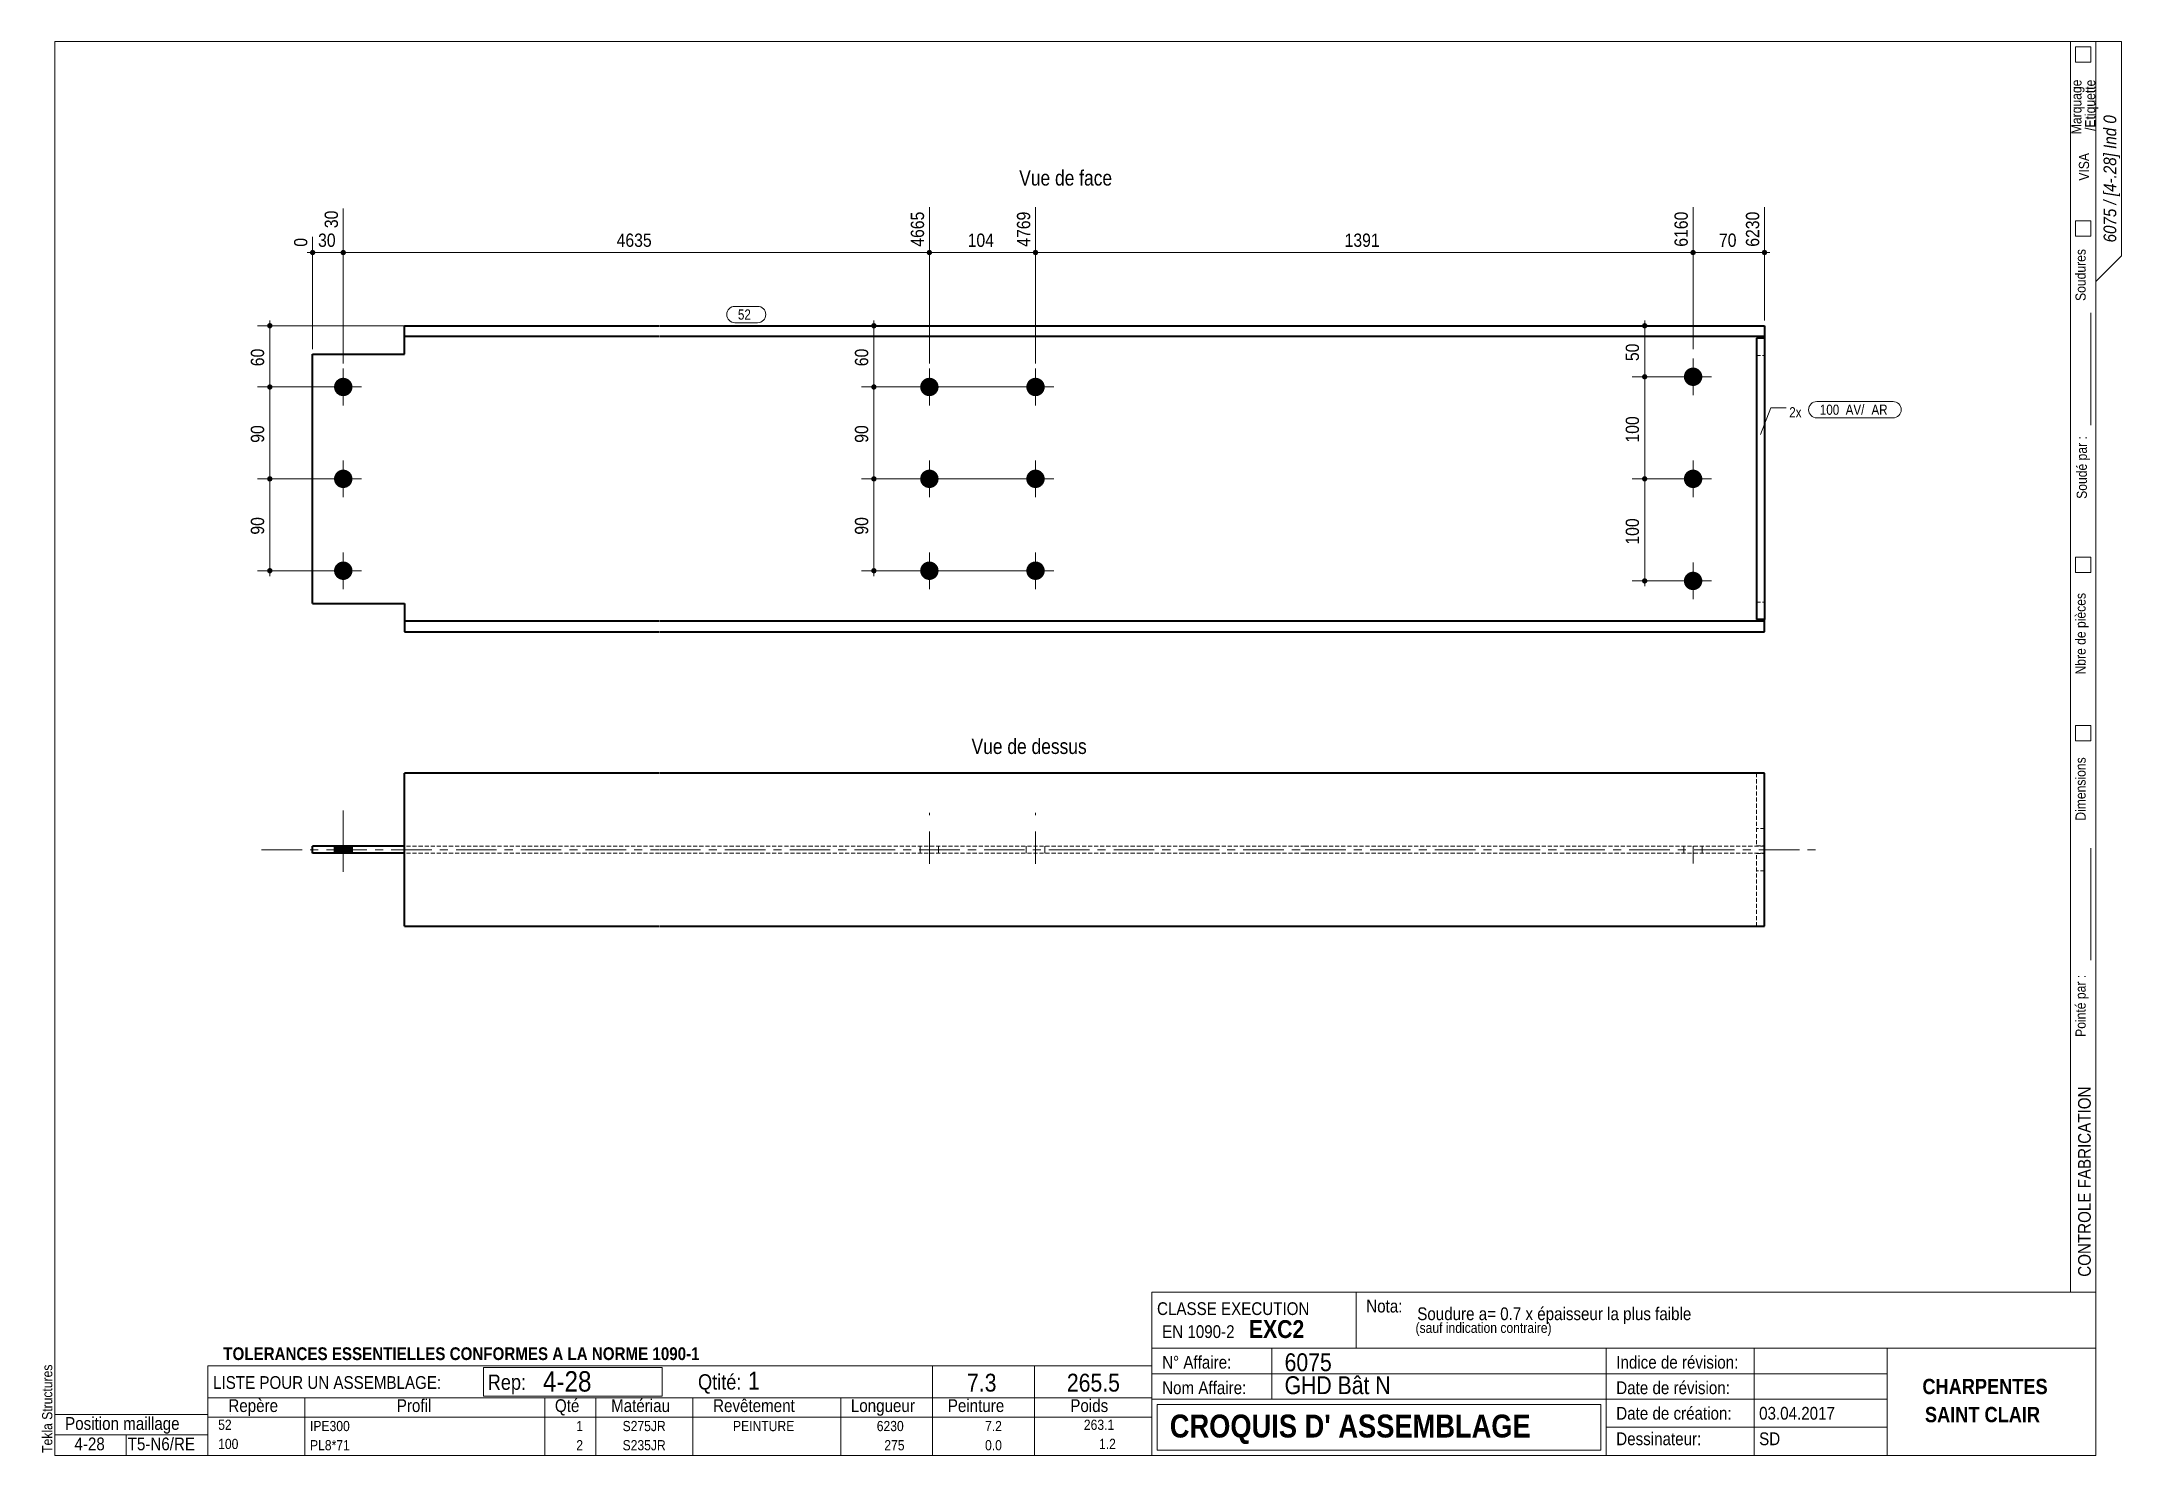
# Model space of a CAD drawing. Header units: millimetres. Extents: x 2 to 410, y 5 to 282.
import ezdxf

# ---------------------------------------------------------------- set-up
doc = ezdxf.new("R2010")
doc.units = ezdxf.units.MM
for name, pattern in [('AXES', [12.7, 7.9375, -1.5875, 1.5875, -1.5875]), ('CACHE2', [1.190625, 0.79375, -0.396875]), ('INTERROMPUX2', [9.525, 6.35, -3.175])]:
    doc.linetypes.add(name, pattern=pattern)
for name, color, linetype, lineweight in [('Autre type objet', 1, 'Continuous', 0), ('Axe', 1, 'Continuous', 0), ('Boulon', 7, 'Continuous', 0), ('Cache', 7, 'Continuous', 0), ('Cotation', 7, 'Continuous', 0), ('Feuille dessin', 5, 'Continuous', 0), ('Piece', 2, 'Continuous', 0), ('Repère pièce', 3, 'Continuous', 0)]:
    doc.layers.add(name, color=color, linetype=linetype, lineweight=lineweight)
doc.styles.add('ARIAL', font='ARIAL.TTF')
doc.styles.add('ARIAL_BOLD', font='ARIALBD.TTF')
doc.styles.add('ARIAL_ITALIC', font='ARIALI.TTF')
doc.styles.add('ARIAL_NARROW', font='ARIAL.TTF')
doc.styles.add('COMIC_SANS_MS', font='COMIC.TTF')

# ---------------------------------------------------------------- blocks, each defined once
blk = doc.blocks.new('*A1')
at = {"layer": 'Boulon'}
for points in [[(178.18, 214.29), (178.18, 214.24), (178.18, 214.2), (178.17, 214.15), (178.17, 214.11), (178.16, 214.07), (178.16, 214.02), (178.15, 213.98), (178.14, 213.94), (178.13, 213.89), (178.12, 213.85), (178.11, 213.81), (178.09, 213.77), (178.08, 213.72), (178.06, 213.68), (178.05, 213.64), (178.03, 213.6), (178.01, 213.56), (177.99, 213.52), (177.97, 213.48), (177.95, 213.44), (177.93, 213.41), (177.9, 213.37), (177.88, 213.33), (177.86, 213.29), (177.83, 213.26), (177.8, 213.22), (177.77, 213.19), (177.75, 213.16), (177.72, 213.12), (177.69, 213.09), (177.66, 213.06), (177.62, 213.03), (177.59, 213), (177.56, 212.97), (177.53, 212.94), (177.49, 212.91), (177.46, 212.89), (177.42, 212.86), (177.38, 212.83), (177.35, 212.81), (177.31, 212.79), (177.27, 212.77), (177.23, 212.74), (177.19, 212.72), (177.15, 212.7), (177.11, 212.69), (177.07, 212.67), (177.03, 212.65), (176.99, 212.64), (176.95, 212.62), (176.91, 212.61), (176.86, 212.6), (176.82, 212.59), (176.78, 212.58), (176.73, 212.57), (176.69, 212.56), (176.65, 212.55), (176.6, 212.54), (176.56, 212.54), (176.52, 212.54), (176.47, 212.53), (176.43, 212.53), (176.38, 212.53), (176.34, 212.53), (176.3, 212.53), (176.25, 212.54), (176.21, 212.54), (176.16, 212.54), (176.12, 212.55), (176.08, 212.56), (176.03, 212.57), (175.99, 212.58), (175.95, 212.59), (175.9, 212.6), (175.86, 212.61), (175.82, 212.62), (175.78, 212.64), (175.74, 212.65), (175.69, 212.67), (175.65, 212.69), (175.61, 212.7), (175.57, 212.72), (175.53, 212.74), (175.5, 212.77), (175.46, 212.79), (175.42, 212.81), (175.38, 212.83), (175.35, 212.86), (175.31, 212.89), (175.28, 212.91), (175.24, 212.94), (175.21, 212.97), (175.17, 213), (175.14, 213.03), (175.11, 213.06), (175.08, 213.09), (175.05, 213.12), (175.02, 213.16), (174.99, 213.19), (174.96, 213.22), (174.94, 213.26), (174.91, 213.29), (174.89, 213.33), (174.86, 213.37), (174.84, 213.41), (174.82, 213.44), (174.8, 213.48), (174.78, 213.52), (174.76, 213.56), (174.74, 213.6), (174.72, 213.64), (174.7, 213.68), (174.69, 213.72), (174.67, 213.77), (174.66, 213.81), (174.65, 213.85), (174.64, 213.89), (174.63, 213.94), (174.62, 213.98), (174.61, 214.02), (174.6, 214.07), (174.6, 214.11), (174.59, 214.15), (174.59, 214.2), (174.59, 214.24), (174.58, 214.29), (174.58, 214.33), (174.58, 214.38), (174.59, 214.42), (174.59, 214.46), (174.59, 214.51), (174.6, 214.55), (174.6, 214.6), (174.61, 214.64), (174.62, 214.68), (174.63, 214.73), (174.64, 214.77), (174.65, 214.81), (174.66, 214.85), (174.67, 214.9), (174.69, 214.94), (174.7, 214.98), (174.72, 215.02), (174.74, 215.06), (174.76, 215.1), (174.78, 215.14), (174.8, 215.18), (174.82, 215.22), (174.84, 215.26), (174.86, 215.29), (174.89, 215.33), (174.91, 215.37), (174.94, 215.4), (174.96, 215.44), (174.99, 215.47), (175.02, 215.51), (175.05, 215.54), (175.08, 215.57), (175.11, 215.6), (175.14, 215.63), (175.17, 215.67), (175.21, 215.69), (175.24, 215.72), (175.28, 215.75), (175.31, 215.78), (175.35, 215.8), (175.38, 215.83), (175.42, 215.85), (175.46, 215.88), (175.5, 215.9), (175.53, 215.92), (175.57, 215.94), (175.61, 215.96), (175.65, 215.98), (175.69, 215.99), (175.74, 216.01), (175.78, 216.03), (175.82, 216.04), (175.86, 216.05), (175.9, 216.07), (175.95, 216.08), (175.99, 216.09), (176.03, 216.1), (176.08, 216.1), (176.12, 216.11), (176.16, 216.12), (176.21, 216.12), (176.25, 216.13), (176.3, 216.13), (176.34, 216.13), (176.38, 216.13), (176.43, 216.13), (176.47, 216.13), (176.52, 216.13), (176.56, 216.12), (176.6, 216.12), (176.65, 216.11), (176.69, 216.1), (176.73, 216.1), (176.78, 216.09), (176.82, 216.08), (176.86, 216.07), (176.91, 216.05), (176.95, 216.04), (176.99, 216.03), (177.03, 216.01), (177.07, 215.99), (177.11, 215.98), (177.15, 215.96), (177.19, 215.94), (177.23, 215.92), (177.27, 215.9), (177.31, 215.88), (177.35, 215.85), (177.38, 215.83), (177.42, 215.8), (177.46, 215.78), (177.49, 215.75), (177.53, 215.72), (177.56, 215.69), (177.59, 215.67), (177.62, 215.63), (177.66, 215.6), (177.69, 215.57), (177.72, 215.54), (177.75, 215.51), (177.77, 215.47), (177.8, 215.44), (177.83, 215.4), (177.86, 215.37), (177.88, 215.33), (177.9, 215.29), (177.93, 215.26), (177.95, 215.22), (177.97, 215.18), (177.99, 215.14), (178.01, 215.1), (178.03, 215.06), (178.05, 215.02), (178.06, 214.98), (178.08, 214.94), (178.09, 214.9), (178.11, 214.85), (178.12, 214.81), (178.13, 214.77), (178.14, 214.73), (178.15, 214.68), (178.16, 214.64), (178.16, 214.6), (178.17, 214.55), (178.17, 214.51), (178.18, 214.46), (178.18, 214.42), (178.18, 214.38), (178.18, 214.33)], [(178.18, 196.29), (178.18, 196.24), (178.18, 196.2), (178.17, 196.15), (178.17, 196.11), (178.16, 196.07), (178.16, 196.02), (178.15, 195.98), (178.14, 195.94), (178.13, 195.89), (178.12, 195.85), (178.11, 195.81), (178.09, 195.77), (178.08, 195.72), (178.06, 195.68), (178.05, 195.64), (178.03, 195.6), (178.01, 195.56), (177.99, 195.52), (177.97, 195.48), (177.95, 195.44), (177.93, 195.41), (177.9, 195.37), (177.88, 195.33), (177.86, 195.29), (177.83, 195.26), (177.8, 195.22), (177.77, 195.19), (177.75, 195.16), (177.72, 195.12), (177.69, 195.09), (177.66, 195.06), (177.62, 195.03), (177.59, 195), (177.56, 194.97), (177.53, 194.94), (177.49, 194.91), (177.46, 194.89), (177.42, 194.86), (177.38, 194.83), (177.35, 194.81), (177.31, 194.79), (177.27, 194.77), (177.23, 194.74), (177.19, 194.72), (177.15, 194.7), (177.11, 194.69), (177.07, 194.67), (177.03, 194.65), (176.99, 194.64), (176.95, 194.62), (176.91, 194.61), (176.86, 194.6), (176.82, 194.59), (176.78, 194.58), (176.73, 194.57), (176.69, 194.56), (176.65, 194.55), (176.6, 194.54), (176.56, 194.54), (176.52, 194.54), (176.47, 194.53), (176.43, 194.53), (176.38, 194.53), (176.34, 194.53), (176.3, 194.53), (176.25, 194.54), (176.21, 194.54), (176.16, 194.54), (176.12, 194.55), (176.08, 194.56), (176.03, 194.57), (175.99, 194.58), (175.95, 194.59), (175.9, 194.6), (175.86, 194.61), (175.82, 194.62), (175.78, 194.64), (175.74, 194.65), (175.69, 194.67), (175.65, 194.69), (175.61, 194.7), (175.57, 194.72), (175.53, 194.74), (175.5, 194.77), (175.46, 194.79), (175.42, 194.81), (175.38, 194.83), (175.35, 194.86), (175.31, 194.89), (175.28, 194.91), (175.24, 194.94), (175.21, 194.97), (175.17, 195), (175.14, 195.03), (175.11, 195.06), (175.08, 195.09), (175.05, 195.12), (175.02, 195.16), (174.99, 195.19), (174.96, 195.22), (174.94, 195.26), (174.91, 195.29), (174.89, 195.33), (174.86, 195.37), (174.84, 195.41), (174.82, 195.44), (174.8, 195.48), (174.78, 195.52), (174.76, 195.56), (174.74, 195.6), (174.72, 195.64), (174.7, 195.68), (174.69, 195.72), (174.67, 195.77), (174.66, 195.81), (174.65, 195.85), (174.64, 195.89), (174.63, 195.94), (174.62, 195.98), (174.61, 196.02), (174.6, 196.07), (174.6, 196.11), (174.59, 196.15), (174.59, 196.2), (174.59, 196.24), (174.58, 196.29), (174.58, 196.33), (174.58, 196.38), (174.59, 196.42), (174.59, 196.46), (174.59, 196.51), (174.6, 196.55), (174.6, 196.6), (174.61, 196.64), (174.62, 196.68), (174.63, 196.73), (174.64, 196.77), (174.65, 196.81), (174.66, 196.85), (174.67, 196.9), (174.69, 196.94), (174.7, 196.98), (174.72, 197.02), (174.74, 197.06), (174.76, 197.1), (174.78, 197.14), (174.8, 197.18), (174.82, 197.22), (174.84, 197.26), (174.86, 197.29), (174.89, 197.33), (174.91, 197.37), (174.94, 197.4), (174.96, 197.44), (174.99, 197.47), (175.02, 197.51), (175.05, 197.54), (175.08, 197.57), (175.11, 197.6), (175.14, 197.63), (175.17, 197.67), (175.21, 197.69), (175.24, 197.72), (175.28, 197.75), (175.31, 197.78), (175.35, 197.8), (175.38, 197.83), (175.42, 197.85), (175.46, 197.88), (175.5, 197.9), (175.53, 197.92), (175.57, 197.94), (175.61, 197.96), (175.65, 197.98), (175.69, 197.99), (175.74, 198.01), (175.78, 198.03), (175.82, 198.04), (175.86, 198.05), (175.9, 198.07), (175.95, 198.08), (175.99, 198.09), (176.03, 198.1), (176.08, 198.1), (176.12, 198.11), (176.16, 198.12), (176.21, 198.12), (176.25, 198.13), (176.3, 198.13), (176.34, 198.13), (176.38, 198.13), (176.43, 198.13), (176.47, 198.13), (176.52, 198.13), (176.56, 198.12), (176.6, 198.12), (176.65, 198.11), (176.69, 198.1), (176.73, 198.1), (176.78, 198.09), (176.82, 198.08), (176.86, 198.07), (176.91, 198.05), (176.95, 198.04), (176.99, 198.03), (177.03, 198.01), (177.07, 197.99), (177.11, 197.98), (177.15, 197.96), (177.19, 197.94), (177.23, 197.92), (177.27, 197.9), (177.31, 197.88), (177.35, 197.85), (177.38, 197.83), (177.42, 197.8), (177.46, 197.78), (177.49, 197.75), (177.53, 197.72), (177.56, 197.69), (177.59, 197.67), (177.62, 197.63), (177.66, 197.6), (177.69, 197.57), (177.72, 197.54), (177.75, 197.51), (177.77, 197.47), (177.8, 197.44), (177.83, 197.4), (177.86, 197.37), (177.88, 197.33), (177.9, 197.29), (177.93, 197.26), (177.95, 197.22), (177.97, 197.18), (177.99, 197.14), (178.01, 197.1), (178.03, 197.06), (178.05, 197.02), (178.06, 196.98), (178.08, 196.94), (178.09, 196.9), (178.11, 196.85), (178.12, 196.81), (178.13, 196.77), (178.14, 196.73), (178.15, 196.68), (178.16, 196.64), (178.16, 196.6), (178.17, 196.55), (178.17, 196.51), (178.18, 196.46), (178.18, 196.42), (178.18, 196.38), (178.18, 196.33)], [(178.18, 178.29), (178.18, 178.24), (178.18, 178.2), (178.17, 178.15), (178.17, 178.11), (178.16, 178.07), (178.16, 178.02), (178.15, 177.98), (178.14, 177.94), (178.13, 177.89), (178.12, 177.85), (178.11, 177.81), (178.09, 177.77), (178.08, 177.72), (178.06, 177.68), (178.05, 177.64), (178.03, 177.6), (178.01, 177.56), (177.99, 177.52), (177.97, 177.48), (177.95, 177.44), (177.93, 177.41), (177.9, 177.37), (177.88, 177.33), (177.86, 177.29), (177.83, 177.26), (177.8, 177.22), (177.77, 177.19), (177.75, 177.16), (177.72, 177.12), (177.69, 177.09), (177.66, 177.06), (177.62, 177.03), (177.59, 177), (177.56, 176.97), (177.53, 176.94), (177.49, 176.91), (177.46, 176.89), (177.42, 176.86), (177.38, 176.83), (177.35, 176.81), (177.31, 176.79), (177.27, 176.77), (177.23, 176.74), (177.19, 176.72), (177.15, 176.7), (177.11, 176.69), (177.07, 176.67), (177.03, 176.65), (176.99, 176.64), (176.95, 176.62), (176.91, 176.61), (176.86, 176.6), (176.82, 176.59), (176.78, 176.58), (176.73, 176.57), (176.69, 176.56), (176.65, 176.55), (176.6, 176.54), (176.56, 176.54), (176.52, 176.54), (176.47, 176.53), (176.43, 176.53), (176.38, 176.53), (176.34, 176.53), (176.3, 176.53), (176.25, 176.54), (176.21, 176.54), (176.16, 176.54), (176.12, 176.55), (176.08, 176.56), (176.03, 176.57), (175.99, 176.58), (175.95, 176.59), (175.9, 176.6), (175.86, 176.61), (175.82, 176.62), (175.78, 176.64), (175.74, 176.65), (175.69, 176.67), (175.65, 176.69), (175.61, 176.7), (175.57, 176.72), (175.53, 176.74), (175.5, 176.77), (175.46, 176.79), (175.42, 176.81), (175.38, 176.83), (175.35, 176.86), (175.31, 176.89), (175.28, 176.91), (175.24, 176.94), (175.21, 176.97), (175.17, 177), (175.14, 177.03), (175.11, 177.06), (175.08, 177.09), (175.05, 177.12), (175.02, 177.16), (174.99, 177.19), (174.96, 177.22), (174.94, 177.26), (174.91, 177.29), (174.89, 177.33), (174.86, 177.37), (174.84, 177.41), (174.82, 177.44), (174.8, 177.48), (174.78, 177.52), (174.76, 177.56), (174.74, 177.6), (174.72, 177.64), (174.7, 177.68), (174.69, 177.72), (174.67, 177.77), (174.66, 177.81), (174.65, 177.85), (174.64, 177.89), (174.63, 177.94), (174.62, 177.98), (174.61, 178.02), (174.6, 178.07), (174.6, 178.11), (174.59, 178.15), (174.59, 178.2), (174.59, 178.24), (174.58, 178.29), (174.58, 178.33), (174.58, 178.38), (174.59, 178.42), (174.59, 178.46), (174.59, 178.51), (174.6, 178.55), (174.6, 178.6), (174.61, 178.64), (174.62, 178.68), (174.63, 178.73), (174.64, 178.77), (174.65, 178.81), (174.66, 178.85), (174.67, 178.9), (174.69, 178.94), (174.7, 178.98), (174.72, 179.02), (174.74, 179.06), (174.76, 179.1), (174.78, 179.14), (174.8, 179.18), (174.82, 179.22), (174.84, 179.26), (174.86, 179.29), (174.89, 179.33), (174.91, 179.37), (174.94, 179.4), (174.96, 179.44), (174.99, 179.47), (175.02, 179.51), (175.05, 179.54), (175.08, 179.57), (175.11, 179.6), (175.14, 179.63), (175.17, 179.67), (175.21, 179.69), (175.24, 179.72), (175.28, 179.75), (175.31, 179.78), (175.35, 179.8), (175.38, 179.83), (175.42, 179.85), (175.46, 179.88), (175.5, 179.9), (175.53, 179.92), (175.57, 179.94), (175.61, 179.96), (175.65, 179.98), (175.69, 179.99), (175.74, 180.01), (175.78, 180.03), (175.82, 180.04), (175.86, 180.05), (175.9, 180.07), (175.95, 180.08), (175.99, 180.09), (176.03, 180.1), (176.08, 180.1), (176.12, 180.11), (176.16, 180.12), (176.21, 180.12), (176.25, 180.13), (176.3, 180.13), (176.34, 180.13), (176.38, 180.13), (176.43, 180.13), (176.47, 180.13), (176.52, 180.13), (176.56, 180.12), (176.6, 180.12), (176.65, 180.11), (176.69, 180.1), (176.73, 180.1), (176.78, 180.09), (176.82, 180.08), (176.86, 180.07), (176.91, 180.05), (176.95, 180.04), (176.99, 180.03), (177.03, 180.01), (177.07, 179.99), (177.11, 179.98), (177.15, 179.96), (177.19, 179.94), (177.23, 179.92), (177.27, 179.9), (177.31, 179.88), (177.35, 179.85), (177.38, 179.83), (177.42, 179.8), (177.46, 179.78), (177.49, 179.75), (177.53, 179.72), (177.56, 179.69), (177.59, 179.67), (177.62, 179.63), (177.66, 179.6), (177.69, 179.57), (177.72, 179.54), (177.75, 179.51), (177.77, 179.47), (177.8, 179.44), (177.83, 179.4), (177.86, 179.37), (177.88, 179.33), (177.9, 179.29), (177.93, 179.26), (177.95, 179.22), (177.97, 179.18), (177.99, 179.14), (178.01, 179.1), (178.03, 179.06), (178.05, 179.02), (178.06, 178.98), (178.08, 178.94), (178.09, 178.9), (178.11, 178.85), (178.12, 178.81), (178.13, 178.77), (178.14, 178.73), (178.15, 178.68), (178.16, 178.64), (178.16, 178.6), (178.17, 178.55), (178.17, 178.51), (178.18, 178.46), (178.18, 178.42), (178.18, 178.38), (178.18, 178.33)]]:
    blk.add_hatch(color=256, dxfattribs=at).paths.add_polyline_path(points, flags=17)
at = {"layer": 'Boulon', "linetype": 'Continuous', "lineweight": 0}
for p, q in [((176.38, 217.93), (176.38, 210.73)), ((172.78, 214.33), (179.98, 214.33)), ((176.38, 199.93), (176.38, 192.73)), ((172.78, 196.33), (179.98, 196.33)), ((176.38, 181.93), (176.38, 174.73)), ((172.78, 178.33), (179.98, 178.33))]:
    blk.add_line(p, q, dxfattribs=at)
blk = doc.blocks.new('*A2')
at = {"layer": 'Boulon'}
for points in [[(198.98, 214.29), (198.98, 214.24), (198.98, 214.2), (198.97, 214.15), (198.97, 214.11), (198.96, 214.07), (198.96, 214.02), (198.95, 213.98), (198.94, 213.94), (198.93, 213.89), (198.92, 213.85), (198.91, 213.81), (198.89, 213.77), (198.88, 213.72), (198.86, 213.68), (198.85, 213.64), (198.83, 213.6), (198.81, 213.56), (198.79, 213.52), (198.77, 213.48), (198.75, 213.44), (198.73, 213.41), (198.7, 213.37), (198.68, 213.33), (198.66, 213.29), (198.63, 213.26), (198.6, 213.22), (198.57, 213.19), (198.55, 213.16), (198.52, 213.12), (198.49, 213.09), (198.46, 213.06), (198.42, 213.03), (198.39, 213), (198.36, 212.97), (198.33, 212.94), (198.29, 212.91), (198.26, 212.89), (198.22, 212.86), (198.18, 212.83), (198.15, 212.81), (198.11, 212.79), (198.07, 212.77), (198.03, 212.74), (197.99, 212.72), (197.95, 212.7), (197.91, 212.69), (197.87, 212.67), (197.83, 212.65), (197.79, 212.64), (197.75, 212.62), (197.71, 212.61), (197.66, 212.6), (197.62, 212.59), (197.58, 212.58), (197.53, 212.57), (197.49, 212.56), (197.45, 212.55), (197.4, 212.54), (197.36, 212.54), (197.32, 212.54), (197.27, 212.53), (197.23, 212.53), (197.18, 212.53), (197.14, 212.53), (197.1, 212.53), (197.05, 212.54), (197.01, 212.54), (196.96, 212.54), (196.92, 212.55), (196.88, 212.56), (196.83, 212.57), (196.79, 212.58), (196.75, 212.59), (196.7, 212.6), (196.66, 212.61), (196.62, 212.62), (196.58, 212.64), (196.54, 212.65), (196.49, 212.67), (196.45, 212.69), (196.41, 212.7), (196.37, 212.72), (196.33, 212.74), (196.3, 212.77), (196.26, 212.79), (196.22, 212.81), (196.18, 212.83), (196.15, 212.86), (196.11, 212.89), (196.08, 212.91), (196.04, 212.94), (196.01, 212.97), (195.97, 213), (195.94, 213.03), (195.91, 213.06), (195.88, 213.09), (195.85, 213.12), (195.82, 213.16), (195.79, 213.19), (195.76, 213.22), (195.74, 213.26), (195.71, 213.29), (195.69, 213.33), (195.66, 213.37), (195.64, 213.41), (195.62, 213.44), (195.6, 213.48), (195.58, 213.52), (195.56, 213.56), (195.54, 213.6), (195.52, 213.64), (195.5, 213.68), (195.49, 213.72), (195.47, 213.77), (195.46, 213.81), (195.45, 213.85), (195.44, 213.89), (195.43, 213.94), (195.42, 213.98), (195.41, 214.02), (195.4, 214.07), (195.4, 214.11), (195.39, 214.15), (195.39, 214.2), (195.39, 214.24), (195.38, 214.29), (195.38, 214.33), (195.38, 214.38), (195.39, 214.42), (195.39, 214.46), (195.39, 214.51), (195.4, 214.55), (195.4, 214.6), (195.41, 214.64), (195.42, 214.68), (195.43, 214.73), (195.44, 214.77), (195.45, 214.81), (195.46, 214.85), (195.47, 214.9), (195.49, 214.94), (195.5, 214.98), (195.52, 215.02), (195.54, 215.06), (195.56, 215.1), (195.58, 215.14), (195.6, 215.18), (195.62, 215.22), (195.64, 215.26), (195.66, 215.29), (195.69, 215.33), (195.71, 215.37), (195.74, 215.4), (195.76, 215.44), (195.79, 215.47), (195.82, 215.51), (195.85, 215.54), (195.88, 215.57), (195.91, 215.6), (195.94, 215.63), (195.97, 215.67), (196.01, 215.69), (196.04, 215.72), (196.08, 215.75), (196.11, 215.78), (196.15, 215.8), (196.18, 215.83), (196.22, 215.85), (196.26, 215.88), (196.3, 215.9), (196.33, 215.92), (196.37, 215.94), (196.41, 215.96), (196.45, 215.98), (196.49, 215.99), (196.54, 216.01), (196.58, 216.03), (196.62, 216.04), (196.66, 216.05), (196.7, 216.07), (196.75, 216.08), (196.79, 216.09), (196.83, 216.1), (196.88, 216.1), (196.92, 216.11), (196.96, 216.12), (197.01, 216.12), (197.05, 216.13), (197.1, 216.13), (197.14, 216.13), (197.18, 216.13), (197.23, 216.13), (197.27, 216.13), (197.32, 216.13), (197.36, 216.12), (197.4, 216.12), (197.45, 216.11), (197.49, 216.1), (197.53, 216.1), (197.58, 216.09), (197.62, 216.08), (197.66, 216.07), (197.71, 216.05), (197.75, 216.04), (197.79, 216.03), (197.83, 216.01), (197.87, 215.99), (197.91, 215.98), (197.95, 215.96), (197.99, 215.94), (198.03, 215.92), (198.07, 215.9), (198.11, 215.88), (198.15, 215.85), (198.18, 215.83), (198.22, 215.8), (198.26, 215.78), (198.29, 215.75), (198.33, 215.72), (198.36, 215.69), (198.39, 215.67), (198.42, 215.63), (198.46, 215.6), (198.49, 215.57), (198.52, 215.54), (198.55, 215.51), (198.57, 215.47), (198.6, 215.44), (198.63, 215.4), (198.66, 215.37), (198.68, 215.33), (198.7, 215.29), (198.73, 215.26), (198.75, 215.22), (198.77, 215.18), (198.79, 215.14), (198.81, 215.1), (198.83, 215.06), (198.85, 215.02), (198.86, 214.98), (198.88, 214.94), (198.89, 214.9), (198.91, 214.85), (198.92, 214.81), (198.93, 214.77), (198.94, 214.73), (198.95, 214.68), (198.96, 214.64), (198.96, 214.6), (198.97, 214.55), (198.97, 214.51), (198.98, 214.46), (198.98, 214.42), (198.98, 214.38), (198.98, 214.33)], [(198.98, 196.29), (198.98, 196.24), (198.98, 196.2), (198.97, 196.15), (198.97, 196.11), (198.96, 196.07), (198.96, 196.02), (198.95, 195.98), (198.94, 195.94), (198.93, 195.89), (198.92, 195.85), (198.91, 195.81), (198.89, 195.77), (198.88, 195.72), (198.86, 195.68), (198.85, 195.64), (198.83, 195.6), (198.81, 195.56), (198.79, 195.52), (198.77, 195.48), (198.75, 195.44), (198.73, 195.41), (198.7, 195.37), (198.68, 195.33), (198.66, 195.29), (198.63, 195.26), (198.6, 195.22), (198.57, 195.19), (198.55, 195.16), (198.52, 195.12), (198.49, 195.09), (198.46, 195.06), (198.42, 195.03), (198.39, 195), (198.36, 194.97), (198.33, 194.94), (198.29, 194.91), (198.26, 194.89), (198.22, 194.86), (198.18, 194.83), (198.15, 194.81), (198.11, 194.79), (198.07, 194.77), (198.03, 194.74), (197.99, 194.72), (197.95, 194.7), (197.91, 194.69), (197.87, 194.67), (197.83, 194.65), (197.79, 194.64), (197.75, 194.62), (197.71, 194.61), (197.66, 194.6), (197.62, 194.59), (197.58, 194.58), (197.53, 194.57), (197.49, 194.56), (197.45, 194.55), (197.4, 194.54), (197.36, 194.54), (197.32, 194.54), (197.27, 194.53), (197.23, 194.53), (197.18, 194.53), (197.14, 194.53), (197.1, 194.53), (197.05, 194.54), (197.01, 194.54), (196.96, 194.54), (196.92, 194.55), (196.88, 194.56), (196.83, 194.57), (196.79, 194.58), (196.75, 194.59), (196.7, 194.6), (196.66, 194.61), (196.62, 194.62), (196.58, 194.64), (196.54, 194.65), (196.49, 194.67), (196.45, 194.69), (196.41, 194.7), (196.37, 194.72), (196.33, 194.74), (196.3, 194.77), (196.26, 194.79), (196.22, 194.81), (196.18, 194.83), (196.15, 194.86), (196.11, 194.89), (196.08, 194.91), (196.04, 194.94), (196.01, 194.97), (195.97, 195), (195.94, 195.03), (195.91, 195.06), (195.88, 195.09), (195.85, 195.12), (195.82, 195.16), (195.79, 195.19), (195.76, 195.22), (195.74, 195.26), (195.71, 195.29), (195.69, 195.33), (195.66, 195.37), (195.64, 195.41), (195.62, 195.44), (195.6, 195.48), (195.58, 195.52), (195.56, 195.56), (195.54, 195.6), (195.52, 195.64), (195.5, 195.68), (195.49, 195.72), (195.47, 195.77), (195.46, 195.81), (195.45, 195.85), (195.44, 195.89), (195.43, 195.94), (195.42, 195.98), (195.41, 196.02), (195.4, 196.07), (195.4, 196.11), (195.39, 196.15), (195.39, 196.2), (195.39, 196.24), (195.38, 196.29), (195.38, 196.33), (195.38, 196.38), (195.39, 196.42), (195.39, 196.46), (195.39, 196.51), (195.4, 196.55), (195.4, 196.6), (195.41, 196.64), (195.42, 196.68), (195.43, 196.73), (195.44, 196.77), (195.45, 196.81), (195.46, 196.85), (195.47, 196.9), (195.49, 196.94), (195.5, 196.98), (195.52, 197.02), (195.54, 197.06), (195.56, 197.1), (195.58, 197.14), (195.6, 197.18), (195.62, 197.22), (195.64, 197.26), (195.66, 197.29), (195.69, 197.33), (195.71, 197.37), (195.74, 197.4), (195.76, 197.44), (195.79, 197.47), (195.82, 197.51), (195.85, 197.54), (195.88, 197.57), (195.91, 197.6), (195.94, 197.63), (195.97, 197.67), (196.01, 197.69), (196.04, 197.72), (196.08, 197.75), (196.11, 197.78), (196.15, 197.8), (196.18, 197.83), (196.22, 197.85), (196.26, 197.88), (196.3, 197.9), (196.33, 197.92), (196.37, 197.94), (196.41, 197.96), (196.45, 197.98), (196.49, 197.99), (196.54, 198.01), (196.58, 198.03), (196.62, 198.04), (196.66, 198.05), (196.7, 198.07), (196.75, 198.08), (196.79, 198.09), (196.83, 198.1), (196.88, 198.1), (196.92, 198.11), (196.96, 198.12), (197.01, 198.12), (197.05, 198.13), (197.1, 198.13), (197.14, 198.13), (197.18, 198.13), (197.23, 198.13), (197.27, 198.13), (197.32, 198.13), (197.36, 198.12), (197.4, 198.12), (197.45, 198.11), (197.49, 198.1), (197.53, 198.1), (197.58, 198.09), (197.62, 198.08), (197.66, 198.07), (197.71, 198.05), (197.75, 198.04), (197.79, 198.03), (197.83, 198.01), (197.87, 197.99), (197.91, 197.98), (197.95, 197.96), (197.99, 197.94), (198.03, 197.92), (198.07, 197.9), (198.11, 197.88), (198.15, 197.85), (198.18, 197.83), (198.22, 197.8), (198.26, 197.78), (198.29, 197.75), (198.33, 197.72), (198.36, 197.69), (198.39, 197.67), (198.42, 197.63), (198.46, 197.6), (198.49, 197.57), (198.52, 197.54), (198.55, 197.51), (198.57, 197.47), (198.6, 197.44), (198.63, 197.4), (198.66, 197.37), (198.68, 197.33), (198.7, 197.29), (198.73, 197.26), (198.75, 197.22), (198.77, 197.18), (198.79, 197.14), (198.81, 197.1), (198.83, 197.06), (198.85, 197.02), (198.86, 196.98), (198.88, 196.94), (198.89, 196.9), (198.91, 196.85), (198.92, 196.81), (198.93, 196.77), (198.94, 196.73), (198.95, 196.68), (198.96, 196.64), (198.96, 196.6), (198.97, 196.55), (198.97, 196.51), (198.98, 196.46), (198.98, 196.42), (198.98, 196.38), (198.98, 196.33)], [(198.98, 178.29), (198.98, 178.24), (198.98, 178.2), (198.97, 178.15), (198.97, 178.11), (198.96, 178.07), (198.96, 178.02), (198.95, 177.98), (198.94, 177.94), (198.93, 177.89), (198.92, 177.85), (198.91, 177.81), (198.89, 177.77), (198.88, 177.72), (198.86, 177.68), (198.85, 177.64), (198.83, 177.6), (198.81, 177.56), (198.79, 177.52), (198.77, 177.48), (198.75, 177.44), (198.73, 177.41), (198.7, 177.37), (198.68, 177.33), (198.66, 177.29), (198.63, 177.26), (198.6, 177.22), (198.57, 177.19), (198.55, 177.16), (198.52, 177.12), (198.49, 177.09), (198.46, 177.06), (198.42, 177.03), (198.39, 177), (198.36, 176.97), (198.33, 176.94), (198.29, 176.91), (198.26, 176.89), (198.22, 176.86), (198.18, 176.83), (198.15, 176.81), (198.11, 176.79), (198.07, 176.77), (198.03, 176.74), (197.99, 176.72), (197.95, 176.7), (197.91, 176.69), (197.87, 176.67), (197.83, 176.65), (197.79, 176.64), (197.75, 176.62), (197.71, 176.61), (197.66, 176.6), (197.62, 176.59), (197.58, 176.58), (197.53, 176.57), (197.49, 176.56), (197.45, 176.55), (197.4, 176.54), (197.36, 176.54), (197.32, 176.54), (197.27, 176.53), (197.23, 176.53), (197.18, 176.53), (197.14, 176.53), (197.1, 176.53), (197.05, 176.54), (197.01, 176.54), (196.96, 176.54), (196.92, 176.55), (196.88, 176.56), (196.83, 176.57), (196.79, 176.58), (196.75, 176.59), (196.7, 176.6), (196.66, 176.61), (196.62, 176.62), (196.58, 176.64), (196.54, 176.65), (196.49, 176.67), (196.45, 176.69), (196.41, 176.7), (196.37, 176.72), (196.33, 176.74), (196.3, 176.77), (196.26, 176.79), (196.22, 176.81), (196.18, 176.83), (196.15, 176.86), (196.11, 176.89), (196.08, 176.91), (196.04, 176.94), (196.01, 176.97), (195.97, 177), (195.94, 177.03), (195.91, 177.06), (195.88, 177.09), (195.85, 177.12), (195.82, 177.16), (195.79, 177.19), (195.76, 177.22), (195.74, 177.26), (195.71, 177.29), (195.69, 177.33), (195.66, 177.37), (195.64, 177.41), (195.62, 177.44), (195.6, 177.48), (195.58, 177.52), (195.56, 177.56), (195.54, 177.6), (195.52, 177.64), (195.5, 177.68), (195.49, 177.72), (195.47, 177.77), (195.46, 177.81), (195.45, 177.85), (195.44, 177.89), (195.43, 177.94), (195.42, 177.98), (195.41, 178.02), (195.4, 178.07), (195.4, 178.11), (195.39, 178.15), (195.39, 178.2), (195.39, 178.24), (195.38, 178.29), (195.38, 178.33), (195.38, 178.38), (195.39, 178.42), (195.39, 178.46), (195.39, 178.51), (195.4, 178.55), (195.4, 178.6), (195.41, 178.64), (195.42, 178.68), (195.43, 178.73), (195.44, 178.77), (195.45, 178.81), (195.46, 178.85), (195.47, 178.9), (195.49, 178.94), (195.5, 178.98), (195.52, 179.02), (195.54, 179.06), (195.56, 179.1), (195.58, 179.14), (195.6, 179.18), (195.62, 179.22), (195.64, 179.26), (195.66, 179.29), (195.69, 179.33), (195.71, 179.37), (195.74, 179.4), (195.76, 179.44), (195.79, 179.47), (195.82, 179.51), (195.85, 179.54), (195.88, 179.57), (195.91, 179.6), (195.94, 179.63), (195.97, 179.67), (196.01, 179.69), (196.04, 179.72), (196.08, 179.75), (196.11, 179.78), (196.15, 179.8), (196.18, 179.83), (196.22, 179.85), (196.26, 179.88), (196.3, 179.9), (196.33, 179.92), (196.37, 179.94), (196.41, 179.96), (196.45, 179.98), (196.49, 179.99), (196.54, 180.01), (196.58, 180.03), (196.62, 180.04), (196.66, 180.05), (196.7, 180.07), (196.75, 180.08), (196.79, 180.09), (196.83, 180.1), (196.88, 180.1), (196.92, 180.11), (196.96, 180.12), (197.01, 180.12), (197.05, 180.13), (197.1, 180.13), (197.14, 180.13), (197.18, 180.13), (197.23, 180.13), (197.27, 180.13), (197.32, 180.13), (197.36, 180.12), (197.4, 180.12), (197.45, 180.11), (197.49, 180.1), (197.53, 180.1), (197.58, 180.09), (197.62, 180.08), (197.66, 180.07), (197.71, 180.05), (197.75, 180.04), (197.79, 180.03), (197.83, 180.01), (197.87, 179.99), (197.91, 179.98), (197.95, 179.96), (197.99, 179.94), (198.03, 179.92), (198.07, 179.9), (198.11, 179.88), (198.15, 179.85), (198.18, 179.83), (198.22, 179.8), (198.26, 179.78), (198.29, 179.75), (198.33, 179.72), (198.36, 179.69), (198.39, 179.67), (198.42, 179.63), (198.46, 179.6), (198.49, 179.57), (198.52, 179.54), (198.55, 179.51), (198.57, 179.47), (198.6, 179.44), (198.63, 179.4), (198.66, 179.37), (198.68, 179.33), (198.7, 179.29), (198.73, 179.26), (198.75, 179.22), (198.77, 179.18), (198.79, 179.14), (198.81, 179.1), (198.83, 179.06), (198.85, 179.02), (198.86, 178.98), (198.88, 178.94), (198.89, 178.9), (198.91, 178.85), (198.92, 178.81), (198.93, 178.77), (198.94, 178.73), (198.95, 178.68), (198.96, 178.64), (198.96, 178.6), (198.97, 178.55), (198.97, 178.51), (198.98, 178.46), (198.98, 178.42), (198.98, 178.38), (198.98, 178.33)]]:
    blk.add_hatch(color=256, dxfattribs=at).paths.add_polyline_path(points, flags=17)
at = {"layer": 'Boulon', "linetype": 'Continuous', "lineweight": 0}
for p, q in [((197.18, 217.93), (197.18, 210.73)), ((193.58, 214.33), (200.78, 214.33)), ((197.18, 199.93), (197.18, 192.73)), ((193.58, 196.33), (200.78, 196.33)), ((197.18, 181.93), (197.18, 174.73)), ((193.58, 178.33), (200.78, 178.33))]:
    blk.add_line(p, q, dxfattribs=at)
blk = doc.blocks.new('*A3')
at = {"layer": 'Boulon'}
for points in [[(63.31, 214.29), (63.31, 214.24), (63.31, 214.2), (63.3, 214.15), (63.3, 214.11), (63.29, 214.07), (63.29, 214.02), (63.28, 213.98), (63.27, 213.94), (63.26, 213.89), (63.25, 213.85), (63.24, 213.81), (63.22, 213.77), (63.21, 213.72), (63.19, 213.68), (63.18, 213.64), (63.16, 213.6), (63.14, 213.56), (63.12, 213.52), (63.1, 213.48), (63.08, 213.44), (63.06, 213.41), (63.03, 213.37), (63.01, 213.33), (62.98, 213.29), (62.96, 213.26), (62.93, 213.22), (62.9, 213.19), (62.88, 213.16), (62.85, 213.12), (62.82, 213.09), (62.79, 213.06), (62.75, 213.03), (62.72, 213), (62.69, 212.97), (62.65, 212.94), (62.62, 212.91), (62.58, 212.89), (62.55, 212.86), (62.51, 212.83), (62.48, 212.81), (62.44, 212.79), (62.4, 212.77), (62.36, 212.74), (62.32, 212.72), (62.28, 212.7), (62.24, 212.69), (62.2, 212.67), (62.16, 212.65), (62.12, 212.64), (62.08, 212.62), (62.04, 212.61), (61.99, 212.6), (61.95, 212.59), (61.91, 212.58), (61.86, 212.57), (61.82, 212.56), (61.78, 212.55), (61.73, 212.54), (61.69, 212.54), (61.65, 212.54), (61.6, 212.53), (61.56, 212.53), (61.51, 212.53), (61.47, 212.53), (61.42, 212.53), (61.38, 212.54), (61.34, 212.54), (61.29, 212.54), (61.25, 212.55), (61.2, 212.56), (61.16, 212.57), (61.12, 212.58), (61.08, 212.59), (61.03, 212.6), (60.99, 212.61), (60.95, 212.62), (60.91, 212.64), (60.86, 212.65), (60.82, 212.67), (60.78, 212.69), (60.74, 212.7), (60.7, 212.72), (60.66, 212.74), (60.63, 212.77), (60.59, 212.79), (60.55, 212.81), (60.51, 212.83), (60.48, 212.86), (60.44, 212.89), (60.41, 212.91), (60.37, 212.94), (60.34, 212.97), (60.3, 213), (60.27, 213.03), (60.24, 213.06), (60.21, 213.09), (60.18, 213.12), (60.15, 213.16), (60.12, 213.19), (60.09, 213.22), (60.07, 213.26), (60.04, 213.29), (60.02, 213.33), (59.99, 213.37), (59.97, 213.41), (59.95, 213.44), (59.93, 213.48), (59.9, 213.52), (59.89, 213.56), (59.87, 213.6), (59.85, 213.64), (59.83, 213.68), (59.82, 213.72), (59.8, 213.77), (59.79, 213.81), (59.78, 213.85), (59.77, 213.89), (59.76, 213.94), (59.75, 213.98), (59.74, 214.02), (59.73, 214.07), (59.73, 214.11), (59.72, 214.15), (59.72, 214.2), (59.71, 214.24), (59.71, 214.29), (59.71, 214.33), (59.71, 214.38), (59.71, 214.42), (59.72, 214.46), (59.72, 214.51), (59.73, 214.55), (59.73, 214.6), (59.74, 214.64), (59.75, 214.68), (59.76, 214.73), (59.77, 214.77), (59.78, 214.81), (59.79, 214.85), (59.8, 214.9), (59.82, 214.94), (59.83, 214.98), (59.85, 215.02), (59.87, 215.06), (59.89, 215.1), (59.9, 215.14), (59.93, 215.18), (59.95, 215.22), (59.97, 215.26), (59.99, 215.29), (60.02, 215.33), (60.04, 215.37), (60.07, 215.4), (60.09, 215.44), (60.12, 215.47), (60.15, 215.51), (60.18, 215.54), (60.21, 215.57), (60.24, 215.6), (60.27, 215.63), (60.3, 215.67), (60.34, 215.69), (60.37, 215.72), (60.41, 215.75), (60.44, 215.78), (60.48, 215.8), (60.51, 215.83), (60.55, 215.85), (60.59, 215.88), (60.63, 215.9), (60.66, 215.92), (60.7, 215.94), (60.74, 215.96), (60.78, 215.98), (60.82, 215.99), (60.86, 216.01), (60.91, 216.03), (60.95, 216.04), (60.99, 216.05), (61.03, 216.07), (61.08, 216.08), (61.12, 216.09), (61.16, 216.1), (61.2, 216.1), (61.25, 216.11), (61.29, 216.12), (61.34, 216.12), (61.38, 216.13), (61.42, 216.13), (61.47, 216.13), (61.51, 216.13), (61.56, 216.13), (61.6, 216.13), (61.65, 216.13), (61.69, 216.12), (61.73, 216.12), (61.78, 216.11), (61.82, 216.1), (61.86, 216.1), (61.91, 216.09), (61.95, 216.08), (61.99, 216.07), (62.04, 216.05), (62.08, 216.04), (62.12, 216.03), (62.16, 216.01), (62.2, 215.99), (62.24, 215.98), (62.28, 215.96), (62.32, 215.94), (62.36, 215.92), (62.4, 215.9), (62.44, 215.88), (62.48, 215.85), (62.51, 215.83), (62.55, 215.8), (62.58, 215.78), (62.62, 215.75), (62.65, 215.72), (62.69, 215.69), (62.72, 215.67), (62.75, 215.63), (62.79, 215.6), (62.82, 215.57), (62.85, 215.54), (62.88, 215.51), (62.9, 215.47), (62.93, 215.44), (62.96, 215.4), (62.98, 215.37), (63.01, 215.33), (63.03, 215.29), (63.06, 215.26), (63.08, 215.22), (63.1, 215.18), (63.12, 215.14), (63.14, 215.1), (63.16, 215.06), (63.18, 215.02), (63.19, 214.98), (63.21, 214.94), (63.22, 214.9), (63.24, 214.85), (63.25, 214.81), (63.26, 214.77), (63.27, 214.73), (63.28, 214.68), (63.29, 214.64), (63.29, 214.6), (63.3, 214.55), (63.3, 214.51), (63.31, 214.46), (63.31, 214.42), (63.31, 214.38), (63.31, 214.33)], [(63.31, 196.29), (63.31, 196.24), (63.31, 196.2), (63.3, 196.15), (63.3, 196.11), (63.29, 196.07), (63.29, 196.02), (63.28, 195.98), (63.27, 195.94), (63.26, 195.89), (63.25, 195.85), (63.24, 195.81), (63.22, 195.77), (63.21, 195.72), (63.19, 195.68), (63.18, 195.64), (63.16, 195.6), (63.14, 195.56), (63.12, 195.52), (63.1, 195.48), (63.08, 195.44), (63.06, 195.41), (63.03, 195.37), (63.01, 195.33), (62.98, 195.29), (62.96, 195.26), (62.93, 195.22), (62.9, 195.19), (62.88, 195.16), (62.85, 195.12), (62.82, 195.09), (62.79, 195.06), (62.75, 195.03), (62.72, 195), (62.69, 194.97), (62.65, 194.94), (62.62, 194.91), (62.58, 194.89), (62.55, 194.86), (62.51, 194.83), (62.48, 194.81), (62.44, 194.79), (62.4, 194.77), (62.36, 194.74), (62.32, 194.72), (62.28, 194.7), (62.24, 194.69), (62.2, 194.67), (62.16, 194.65), (62.12, 194.64), (62.08, 194.62), (62.04, 194.61), (61.99, 194.6), (61.95, 194.59), (61.91, 194.58), (61.86, 194.57), (61.82, 194.56), (61.78, 194.55), (61.73, 194.54), (61.69, 194.54), (61.65, 194.54), (61.6, 194.53), (61.56, 194.53), (61.51, 194.53), (61.47, 194.53), (61.42, 194.53), (61.38, 194.54), (61.34, 194.54), (61.29, 194.54), (61.25, 194.55), (61.2, 194.56), (61.16, 194.57), (61.12, 194.58), (61.08, 194.59), (61.03, 194.6), (60.99, 194.61), (60.95, 194.62), (60.91, 194.64), (60.86, 194.65), (60.82, 194.67), (60.78, 194.69), (60.74, 194.7), (60.7, 194.72), (60.66, 194.74), (60.63, 194.77), (60.59, 194.79), (60.55, 194.81), (60.51, 194.83), (60.48, 194.86), (60.44, 194.89), (60.41, 194.91), (60.37, 194.94), (60.34, 194.97), (60.3, 195), (60.27, 195.03), (60.24, 195.06), (60.21, 195.09), (60.18, 195.12), (60.15, 195.16), (60.12, 195.19), (60.09, 195.22), (60.07, 195.26), (60.04, 195.29), (60.02, 195.33), (59.99, 195.37), (59.97, 195.41), (59.95, 195.44), (59.93, 195.48), (59.9, 195.52), (59.89, 195.56), (59.87, 195.6), (59.85, 195.64), (59.83, 195.68), (59.82, 195.72), (59.8, 195.77), (59.79, 195.81), (59.78, 195.85), (59.77, 195.89), (59.76, 195.94), (59.75, 195.98), (59.74, 196.02), (59.73, 196.07), (59.73, 196.11), (59.72, 196.15), (59.72, 196.2), (59.71, 196.24), (59.71, 196.29), (59.71, 196.33), (59.71, 196.38), (59.71, 196.42), (59.72, 196.46), (59.72, 196.51), (59.73, 196.55), (59.73, 196.6), (59.74, 196.64), (59.75, 196.68), (59.76, 196.73), (59.77, 196.77), (59.78, 196.81), (59.79, 196.85), (59.8, 196.9), (59.82, 196.94), (59.83, 196.98), (59.85, 197.02), (59.87, 197.06), (59.89, 197.1), (59.9, 197.14), (59.93, 197.18), (59.95, 197.22), (59.97, 197.26), (59.99, 197.29), (60.02, 197.33), (60.04, 197.37), (60.07, 197.4), (60.09, 197.44), (60.12, 197.47), (60.15, 197.51), (60.18, 197.54), (60.21, 197.57), (60.24, 197.6), (60.27, 197.63), (60.3, 197.67), (60.34, 197.69), (60.37, 197.72), (60.41, 197.75), (60.44, 197.78), (60.48, 197.8), (60.51, 197.83), (60.55, 197.85), (60.59, 197.88), (60.63, 197.9), (60.66, 197.92), (60.7, 197.94), (60.74, 197.96), (60.78, 197.98), (60.82, 197.99), (60.86, 198.01), (60.91, 198.03), (60.95, 198.04), (60.99, 198.05), (61.03, 198.07), (61.08, 198.08), (61.12, 198.09), (61.16, 198.1), (61.2, 198.1), (61.25, 198.11), (61.29, 198.12), (61.34, 198.12), (61.38, 198.13), (61.42, 198.13), (61.47, 198.13), (61.51, 198.13), (61.56, 198.13), (61.6, 198.13), (61.65, 198.13), (61.69, 198.12), (61.73, 198.12), (61.78, 198.11), (61.82, 198.1), (61.86, 198.1), (61.91, 198.09), (61.95, 198.08), (61.99, 198.07), (62.04, 198.05), (62.08, 198.04), (62.12, 198.03), (62.16, 198.01), (62.2, 197.99), (62.24, 197.98), (62.28, 197.96), (62.32, 197.94), (62.36, 197.92), (62.4, 197.9), (62.44, 197.88), (62.48, 197.85), (62.51, 197.83), (62.55, 197.8), (62.58, 197.78), (62.62, 197.75), (62.65, 197.72), (62.69, 197.69), (62.72, 197.67), (62.75, 197.63), (62.79, 197.6), (62.82, 197.57), (62.85, 197.54), (62.88, 197.51), (62.9, 197.47), (62.93, 197.44), (62.96, 197.4), (62.98, 197.37), (63.01, 197.33), (63.03, 197.29), (63.06, 197.26), (63.08, 197.22), (63.1, 197.18), (63.12, 197.14), (63.14, 197.1), (63.16, 197.06), (63.18, 197.02), (63.19, 196.98), (63.21, 196.94), (63.22, 196.9), (63.24, 196.85), (63.25, 196.81), (63.26, 196.77), (63.27, 196.73), (63.28, 196.68), (63.29, 196.64), (63.29, 196.6), (63.3, 196.55), (63.3, 196.51), (63.31, 196.46), (63.31, 196.42), (63.31, 196.38), (63.31, 196.33)], [(63.31, 178.29), (63.31, 178.24), (63.31, 178.2), (63.3, 178.15), (63.3, 178.11), (63.29, 178.07), (63.29, 178.02), (63.28, 177.98), (63.27, 177.94), (63.26, 177.89), (63.25, 177.85), (63.24, 177.81), (63.22, 177.77), (63.21, 177.72), (63.19, 177.68), (63.18, 177.64), (63.16, 177.6), (63.14, 177.56), (63.12, 177.52), (63.1, 177.48), (63.08, 177.44), (63.06, 177.41), (63.03, 177.37), (63.01, 177.33), (62.98, 177.29), (62.96, 177.26), (62.93, 177.22), (62.9, 177.19), (62.88, 177.16), (62.85, 177.12), (62.82, 177.09), (62.79, 177.06), (62.75, 177.03), (62.72, 177), (62.69, 176.97), (62.65, 176.94), (62.62, 176.91), (62.58, 176.89), (62.55, 176.86), (62.51, 176.83), (62.48, 176.81), (62.44, 176.79), (62.4, 176.77), (62.36, 176.74), (62.32, 176.72), (62.28, 176.7), (62.24, 176.69), (62.2, 176.67), (62.16, 176.65), (62.12, 176.64), (62.08, 176.62), (62.04, 176.61), (61.99, 176.6), (61.95, 176.59), (61.91, 176.58), (61.86, 176.57), (61.82, 176.56), (61.78, 176.55), (61.73, 176.54), (61.69, 176.54), (61.65, 176.54), (61.6, 176.53), (61.56, 176.53), (61.51, 176.53), (61.47, 176.53), (61.42, 176.53), (61.38, 176.54), (61.34, 176.54), (61.29, 176.54), (61.25, 176.55), (61.2, 176.56), (61.16, 176.57), (61.12, 176.58), (61.08, 176.59), (61.03, 176.6), (60.99, 176.61), (60.95, 176.62), (60.91, 176.64), (60.86, 176.65), (60.82, 176.67), (60.78, 176.69), (60.74, 176.7), (60.7, 176.72), (60.66, 176.74), (60.63, 176.77), (60.59, 176.79), (60.55, 176.81), (60.51, 176.83), (60.48, 176.86), (60.44, 176.89), (60.41, 176.91), (60.37, 176.94), (60.34, 176.97), (60.3, 177), (60.27, 177.03), (60.24, 177.06), (60.21, 177.09), (60.18, 177.12), (60.15, 177.16), (60.12, 177.19), (60.09, 177.22), (60.07, 177.26), (60.04, 177.29), (60.02, 177.33), (59.99, 177.37), (59.97, 177.41), (59.95, 177.44), (59.93, 177.48), (59.9, 177.52), (59.89, 177.56), (59.87, 177.6), (59.85, 177.64), (59.83, 177.68), (59.82, 177.72), (59.8, 177.77), (59.79, 177.81), (59.78, 177.85), (59.77, 177.89), (59.76, 177.94), (59.75, 177.98), (59.74, 178.02), (59.73, 178.07), (59.73, 178.11), (59.72, 178.15), (59.72, 178.2), (59.71, 178.24), (59.71, 178.29), (59.71, 178.33), (59.71, 178.38), (59.71, 178.42), (59.72, 178.46), (59.72, 178.51), (59.73, 178.55), (59.73, 178.6), (59.74, 178.64), (59.75, 178.68), (59.76, 178.73), (59.77, 178.77), (59.78, 178.81), (59.79, 178.85), (59.8, 178.9), (59.82, 178.94), (59.83, 178.98), (59.85, 179.02), (59.87, 179.06), (59.89, 179.1), (59.9, 179.14), (59.93, 179.18), (59.95, 179.22), (59.97, 179.26), (59.99, 179.29), (60.02, 179.33), (60.04, 179.37), (60.07, 179.4), (60.09, 179.44), (60.12, 179.47), (60.15, 179.51), (60.18, 179.54), (60.21, 179.57), (60.24, 179.6), (60.27, 179.63), (60.3, 179.67), (60.34, 179.69), (60.37, 179.72), (60.41, 179.75), (60.44, 179.78), (60.48, 179.8), (60.51, 179.83), (60.55, 179.85), (60.59, 179.88), (60.63, 179.9), (60.66, 179.92), (60.7, 179.94), (60.74, 179.96), (60.78, 179.98), (60.82, 179.99), (60.86, 180.01), (60.91, 180.03), (60.95, 180.04), (60.99, 180.05), (61.03, 180.07), (61.08, 180.08), (61.12, 180.09), (61.16, 180.1), (61.2, 180.1), (61.25, 180.11), (61.29, 180.12), (61.34, 180.12), (61.38, 180.13), (61.42, 180.13), (61.47, 180.13), (61.51, 180.13), (61.56, 180.13), (61.6, 180.13), (61.65, 180.13), (61.69, 180.12), (61.73, 180.12), (61.78, 180.11), (61.82, 180.1), (61.86, 180.1), (61.91, 180.09), (61.95, 180.08), (61.99, 180.07), (62.04, 180.05), (62.08, 180.04), (62.12, 180.03), (62.16, 180.01), (62.2, 179.99), (62.24, 179.98), (62.28, 179.96), (62.32, 179.94), (62.36, 179.92), (62.4, 179.9), (62.44, 179.88), (62.48, 179.85), (62.51, 179.83), (62.55, 179.8), (62.58, 179.78), (62.62, 179.75), (62.65, 179.72), (62.69, 179.69), (62.72, 179.67), (62.75, 179.63), (62.79, 179.6), (62.82, 179.57), (62.85, 179.54), (62.88, 179.51), (62.9, 179.47), (62.93, 179.44), (62.96, 179.4), (62.98, 179.37), (63.01, 179.33), (63.03, 179.29), (63.06, 179.26), (63.08, 179.22), (63.1, 179.18), (63.12, 179.14), (63.14, 179.1), (63.16, 179.06), (63.18, 179.02), (63.19, 178.98), (63.21, 178.94), (63.22, 178.9), (63.24, 178.85), (63.25, 178.81), (63.26, 178.77), (63.27, 178.73), (63.28, 178.68), (63.29, 178.64), (63.29, 178.6), (63.3, 178.55), (63.3, 178.51), (63.31, 178.46), (63.31, 178.42), (63.31, 178.38), (63.31, 178.33)]]:
    blk.add_hatch(color=256, dxfattribs=at).paths.add_polyline_path(points, flags=17)
at = {"layer": 'Boulon', "linetype": 'Continuous', "lineweight": 0}
for p, q in [((61.51, 217.93), (61.51, 210.73)), ((57.91, 214.33), (65.11, 214.33)), ((61.51, 199.93), (61.51, 192.73)), ((57.91, 196.33), (65.11, 196.33)), ((61.51, 181.93), (61.51, 174.73)), ((57.91, 178.33), (65.11, 178.33))]:
    blk.add_line(p, q, dxfattribs=at)
blk = doc.blocks.new('*A4')
at = {"layer": 'Boulon'}
for points in [[(327.85, 216.29), (327.85, 216.24), (327.85, 216.2), (327.85, 216.15), (327.84, 216.11), (327.84, 216.07), (327.83, 216.02), (327.82, 215.98), (327.81, 215.94), (327.8, 215.89), (327.79, 215.85), (327.78, 215.81), (327.76, 215.77), (327.75, 215.72), (327.73, 215.68), (327.72, 215.64), (327.7, 215.6), (327.68, 215.56), (327.66, 215.52), (327.64, 215.48), (327.62, 215.44), (327.6, 215.41), (327.58, 215.37), (327.55, 215.33), (327.53, 215.29), (327.5, 215.26), (327.47, 215.22), (327.45, 215.19), (327.42, 215.16), (327.39, 215.12), (327.36, 215.09), (327.33, 215.06), (327.3, 215.03), (327.26, 215), (327.23, 214.97), (327.2, 214.94), (327.16, 214.91), (327.13, 214.89), (327.09, 214.86), (327.05, 214.83), (327.02, 214.81), (326.98, 214.79), (326.94, 214.77), (326.9, 214.74), (326.86, 214.72), (326.82, 214.7), (326.78, 214.69), (326.74, 214.67), (326.7, 214.65), (326.66, 214.64), (326.62, 214.62), (326.58, 214.61), (326.54, 214.6), (326.49, 214.59), (326.45, 214.58), (326.41, 214.57), (326.36, 214.56), (326.32, 214.55), (326.28, 214.54), (326.23, 214.54), (326.19, 214.54), (326.14, 214.53), (326.1, 214.53), (326.05, 214.53), (326.01, 214.53), (325.97, 214.53), (325.92, 214.54), (325.88, 214.54), (325.83, 214.54), (325.79, 214.55), (325.75, 214.56), (325.7, 214.57), (325.66, 214.58), (325.62, 214.59), (325.57, 214.6), (325.53, 214.61), (325.49, 214.62), (325.45, 214.64), (325.41, 214.65), (325.37, 214.67), (325.33, 214.69), (325.29, 214.7), (325.25, 214.72), (325.21, 214.74), (325.17, 214.77), (325.13, 214.79), (325.09, 214.81), (325.05, 214.83), (325.02, 214.86), (324.98, 214.89), (324.95, 214.91), (324.91, 214.94), (324.88, 214.97), (324.85, 215), (324.81, 215.03), (324.78, 215.06), (324.75, 215.09), (324.72, 215.12), (324.69, 215.16), (324.66, 215.19), (324.64, 215.22), (324.61, 215.26), (324.58, 215.29), (324.56, 215.33), (324.53, 215.37), (324.51, 215.41), (324.49, 215.44), (324.47, 215.48), (324.45, 215.52), (324.43, 215.56), (324.41, 215.6), (324.39, 215.64), (324.38, 215.68), (324.36, 215.72), (324.35, 215.77), (324.33, 215.81), (324.32, 215.85), (324.31, 215.89), (324.3, 215.94), (324.29, 215.98), (324.28, 216.02), (324.27, 216.07), (324.27, 216.11), (324.26, 216.15), (324.26, 216.2), (324.26, 216.24), (324.26, 216.29), (324.25, 216.33), (324.26, 216.38), (324.26, 216.42), (324.26, 216.46), (324.26, 216.51), (324.27, 216.55), (324.27, 216.6), (324.28, 216.64), (324.29, 216.68), (324.3, 216.73), (324.31, 216.77), (324.32, 216.81), (324.33, 216.85), (324.35, 216.9), (324.36, 216.94), (324.38, 216.98), (324.39, 217.02), (324.41, 217.06), (324.43, 217.1), (324.45, 217.14), (324.47, 217.18), (324.49, 217.22), (324.51, 217.26), (324.53, 217.29), (324.56, 217.33), (324.58, 217.37), (324.61, 217.4), (324.64, 217.44), (324.66, 217.47), (324.69, 217.51), (324.72, 217.54), (324.75, 217.57), (324.78, 217.6), (324.81, 217.63), (324.85, 217.67), (324.88, 217.69), (324.91, 217.72), (324.95, 217.75), (324.98, 217.78), (325.02, 217.8), (325.05, 217.83), (325.09, 217.85), (325.13, 217.88), (325.17, 217.9), (325.21, 217.92), (325.25, 217.94), (325.29, 217.96), (325.33, 217.98), (325.37, 217.99), (325.41, 218.01), (325.45, 218.03), (325.49, 218.04), (325.53, 218.05), (325.57, 218.07), (325.62, 218.08), (325.66, 218.09), (325.7, 218.1), (325.75, 218.1), (325.79, 218.11), (325.83, 218.12), (325.88, 218.12), (325.92, 218.13), (325.97, 218.13), (326.01, 218.13), (326.05, 218.13), (326.1, 218.13), (326.14, 218.13), (326.19, 218.13), (326.23, 218.12), (326.28, 218.12), (326.32, 218.11), (326.36, 218.1), (326.41, 218.1), (326.45, 218.09), (326.49, 218.08), (326.54, 218.07), (326.58, 218.05), (326.62, 218.04), (326.66, 218.03), (326.7, 218.01), (326.74, 217.99), (326.78, 217.98), (326.82, 217.96), (326.86, 217.94), (326.9, 217.92), (326.94, 217.9), (326.98, 217.88), (327.02, 217.85), (327.05, 217.83), (327.09, 217.8), (327.13, 217.78), (327.16, 217.75), (327.2, 217.72), (327.23, 217.69), (327.26, 217.67), (327.3, 217.63), (327.33, 217.6), (327.36, 217.57), (327.39, 217.54), (327.42, 217.51), (327.45, 217.47), (327.47, 217.44), (327.5, 217.4), (327.53, 217.37), (327.55, 217.33), (327.58, 217.29), (327.6, 217.26), (327.62, 217.22), (327.64, 217.18), (327.66, 217.14), (327.68, 217.1), (327.7, 217.06), (327.72, 217.02), (327.73, 216.98), (327.75, 216.94), (327.76, 216.9), (327.78, 216.85), (327.79, 216.81), (327.8, 216.77), (327.81, 216.73), (327.82, 216.68), (327.83, 216.64), (327.84, 216.6), (327.84, 216.55), (327.85, 216.51), (327.85, 216.46), (327.85, 216.42), (327.85, 216.38), (327.85, 216.33)], [(327.85, 196.29), (327.85, 196.24), (327.85, 196.2), (327.85, 196.15), (327.84, 196.11), (327.84, 196.07), (327.83, 196.02), (327.82, 195.98), (327.81, 195.94), (327.8, 195.89), (327.79, 195.85), (327.78, 195.81), (327.76, 195.77), (327.75, 195.72), (327.73, 195.68), (327.72, 195.64), (327.7, 195.6), (327.68, 195.56), (327.66, 195.52), (327.64, 195.48), (327.62, 195.44), (327.6, 195.41), (327.58, 195.37), (327.55, 195.33), (327.53, 195.29), (327.5, 195.26), (327.47, 195.22), (327.45, 195.19), (327.42, 195.16), (327.39, 195.12), (327.36, 195.09), (327.33, 195.06), (327.3, 195.03), (327.26, 195), (327.23, 194.97), (327.2, 194.94), (327.16, 194.91), (327.13, 194.89), (327.09, 194.86), (327.05, 194.83), (327.02, 194.81), (326.98, 194.79), (326.94, 194.77), (326.9, 194.74), (326.86, 194.72), (326.82, 194.7), (326.78, 194.69), (326.74, 194.67), (326.7, 194.65), (326.66, 194.64), (326.62, 194.62), (326.58, 194.61), (326.54, 194.6), (326.49, 194.59), (326.45, 194.58), (326.41, 194.57), (326.36, 194.56), (326.32, 194.55), (326.28, 194.54), (326.23, 194.54), (326.19, 194.54), (326.14, 194.53), (326.1, 194.53), (326.05, 194.53), (326.01, 194.53), (325.97, 194.53), (325.92, 194.54), (325.88, 194.54), (325.83, 194.54), (325.79, 194.55), (325.75, 194.56), (325.7, 194.57), (325.66, 194.58), (325.62, 194.59), (325.57, 194.6), (325.53, 194.61), (325.49, 194.62), (325.45, 194.64), (325.41, 194.65), (325.37, 194.67), (325.33, 194.69), (325.29, 194.7), (325.25, 194.72), (325.21, 194.74), (325.17, 194.77), (325.13, 194.79), (325.09, 194.81), (325.05, 194.83), (325.02, 194.86), (324.98, 194.89), (324.95, 194.91), (324.91, 194.94), (324.88, 194.97), (324.85, 195), (324.81, 195.03), (324.78, 195.06), (324.75, 195.09), (324.72, 195.12), (324.69, 195.16), (324.66, 195.19), (324.64, 195.22), (324.61, 195.26), (324.58, 195.29), (324.56, 195.33), (324.53, 195.37), (324.51, 195.41), (324.49, 195.44), (324.47, 195.48), (324.45, 195.52), (324.43, 195.56), (324.41, 195.6), (324.39, 195.64), (324.38, 195.68), (324.36, 195.72), (324.35, 195.77), (324.33, 195.81), (324.32, 195.85), (324.31, 195.89), (324.3, 195.94), (324.29, 195.98), (324.28, 196.02), (324.27, 196.07), (324.27, 196.11), (324.26, 196.15), (324.26, 196.2), (324.26, 196.24), (324.26, 196.29), (324.25, 196.33), (324.26, 196.38), (324.26, 196.42), (324.26, 196.46), (324.26, 196.51), (324.27, 196.55), (324.27, 196.6), (324.28, 196.64), (324.29, 196.68), (324.3, 196.73), (324.31, 196.77), (324.32, 196.81), (324.33, 196.85), (324.35, 196.9), (324.36, 196.94), (324.38, 196.98), (324.39, 197.02), (324.41, 197.06), (324.43, 197.1), (324.45, 197.14), (324.47, 197.18), (324.49, 197.22), (324.51, 197.26), (324.53, 197.29), (324.56, 197.33), (324.58, 197.37), (324.61, 197.4), (324.64, 197.44), (324.66, 197.47), (324.69, 197.51), (324.72, 197.54), (324.75, 197.57), (324.78, 197.6), (324.81, 197.63), (324.85, 197.67), (324.88, 197.69), (324.91, 197.72), (324.95, 197.75), (324.98, 197.78), (325.02, 197.8), (325.05, 197.83), (325.09, 197.85), (325.13, 197.88), (325.17, 197.9), (325.21, 197.92), (325.25, 197.94), (325.29, 197.96), (325.33, 197.98), (325.37, 197.99), (325.41, 198.01), (325.45, 198.03), (325.49, 198.04), (325.53, 198.05), (325.57, 198.07), (325.62, 198.08), (325.66, 198.09), (325.7, 198.1), (325.75, 198.1), (325.79, 198.11), (325.83, 198.12), (325.88, 198.12), (325.92, 198.13), (325.97, 198.13), (326.01, 198.13), (326.05, 198.13), (326.1, 198.13), (326.14, 198.13), (326.19, 198.13), (326.23, 198.12), (326.28, 198.12), (326.32, 198.11), (326.36, 198.1), (326.41, 198.1), (326.45, 198.09), (326.49, 198.08), (326.54, 198.07), (326.58, 198.05), (326.62, 198.04), (326.66, 198.03), (326.7, 198.01), (326.74, 197.99), (326.78, 197.98), (326.82, 197.96), (326.86, 197.94), (326.9, 197.92), (326.94, 197.9), (326.98, 197.88), (327.02, 197.85), (327.05, 197.83), (327.09, 197.8), (327.13, 197.78), (327.16, 197.75), (327.2, 197.72), (327.23, 197.69), (327.26, 197.67), (327.3, 197.63), (327.33, 197.6), (327.36, 197.57), (327.39, 197.54), (327.42, 197.51), (327.45, 197.47), (327.47, 197.44), (327.5, 197.4), (327.53, 197.37), (327.55, 197.33), (327.58, 197.29), (327.6, 197.26), (327.62, 197.22), (327.64, 197.18), (327.66, 197.14), (327.68, 197.1), (327.7, 197.06), (327.72, 197.02), (327.73, 196.98), (327.75, 196.94), (327.76, 196.9), (327.78, 196.85), (327.79, 196.81), (327.8, 196.77), (327.81, 196.73), (327.82, 196.68), (327.83, 196.64), (327.84, 196.6), (327.84, 196.55), (327.85, 196.51), (327.85, 196.46), (327.85, 196.42), (327.85, 196.38), (327.85, 196.33)], [(327.85, 176.29), (327.85, 176.24), (327.85, 176.2), (327.85, 176.15), (327.84, 176.11), (327.84, 176.07), (327.83, 176.02), (327.82, 175.98), (327.81, 175.94), (327.8, 175.89), (327.79, 175.85), (327.78, 175.81), (327.76, 175.77), (327.75, 175.72), (327.73, 175.68), (327.72, 175.64), (327.7, 175.6), (327.68, 175.56), (327.66, 175.52), (327.64, 175.48), (327.62, 175.44), (327.6, 175.41), (327.58, 175.37), (327.55, 175.33), (327.53, 175.29), (327.5, 175.26), (327.47, 175.22), (327.45, 175.19), (327.42, 175.16), (327.39, 175.12), (327.36, 175.09), (327.33, 175.06), (327.3, 175.03), (327.26, 175), (327.23, 174.97), (327.2, 174.94), (327.16, 174.91), (327.13, 174.89), (327.09, 174.86), (327.05, 174.83), (327.02, 174.81), (326.98, 174.79), (326.94, 174.77), (326.9, 174.74), (326.86, 174.72), (326.82, 174.7), (326.78, 174.69), (326.74, 174.67), (326.7, 174.65), (326.66, 174.64), (326.62, 174.62), (326.58, 174.61), (326.54, 174.6), (326.49, 174.59), (326.45, 174.58), (326.41, 174.57), (326.36, 174.56), (326.32, 174.55), (326.28, 174.54), (326.23, 174.54), (326.19, 174.54), (326.14, 174.53), (326.1, 174.53), (326.05, 174.53), (326.01, 174.53), (325.97, 174.53), (325.92, 174.54), (325.88, 174.54), (325.83, 174.54), (325.79, 174.55), (325.75, 174.56), (325.7, 174.57), (325.66, 174.58), (325.62, 174.59), (325.57, 174.6), (325.53, 174.61), (325.49, 174.62), (325.45, 174.64), (325.41, 174.65), (325.37, 174.67), (325.33, 174.69), (325.29, 174.7), (325.25, 174.72), (325.21, 174.74), (325.17, 174.77), (325.13, 174.79), (325.09, 174.81), (325.05, 174.83), (325.02, 174.86), (324.98, 174.89), (324.95, 174.91), (324.91, 174.94), (324.88, 174.97), (324.85, 175), (324.81, 175.03), (324.78, 175.06), (324.75, 175.09), (324.72, 175.12), (324.69, 175.16), (324.66, 175.19), (324.64, 175.22), (324.61, 175.26), (324.58, 175.29), (324.56, 175.33), (324.53, 175.37), (324.51, 175.41), (324.49, 175.44), (324.47, 175.48), (324.45, 175.52), (324.43, 175.56), (324.41, 175.6), (324.39, 175.64), (324.38, 175.68), (324.36, 175.72), (324.35, 175.77), (324.33, 175.81), (324.32, 175.85), (324.31, 175.89), (324.3, 175.94), (324.29, 175.98), (324.28, 176.02), (324.27, 176.07), (324.27, 176.11), (324.26, 176.15), (324.26, 176.2), (324.26, 176.24), (324.26, 176.29), (324.25, 176.33), (324.26, 176.38), (324.26, 176.42), (324.26, 176.46), (324.26, 176.51), (324.27, 176.55), (324.27, 176.6), (324.28, 176.64), (324.29, 176.68), (324.3, 176.73), (324.31, 176.77), (324.32, 176.81), (324.33, 176.85), (324.35, 176.9), (324.36, 176.94), (324.38, 176.98), (324.39, 177.02), (324.41, 177.06), (324.43, 177.1), (324.45, 177.14), (324.47, 177.18), (324.49, 177.22), (324.51, 177.26), (324.53, 177.29), (324.56, 177.33), (324.58, 177.37), (324.61, 177.4), (324.64, 177.44), (324.66, 177.47), (324.69, 177.51), (324.72, 177.54), (324.75, 177.57), (324.78, 177.6), (324.81, 177.63), (324.85, 177.67), (324.88, 177.69), (324.91, 177.72), (324.95, 177.75), (324.98, 177.78), (325.02, 177.8), (325.05, 177.83), (325.09, 177.85), (325.13, 177.88), (325.17, 177.9), (325.21, 177.92), (325.25, 177.94), (325.29, 177.96), (325.33, 177.98), (325.37, 177.99), (325.41, 178.01), (325.45, 178.03), (325.49, 178.04), (325.53, 178.05), (325.57, 178.07), (325.62, 178.08), (325.66, 178.09), (325.7, 178.1), (325.75, 178.1), (325.79, 178.11), (325.83, 178.12), (325.88, 178.12), (325.92, 178.13), (325.97, 178.13), (326.01, 178.13), (326.05, 178.13), (326.1, 178.13), (326.14, 178.13), (326.19, 178.13), (326.23, 178.12), (326.28, 178.12), (326.32, 178.11), (326.36, 178.1), (326.41, 178.1), (326.45, 178.09), (326.49, 178.08), (326.54, 178.07), (326.58, 178.05), (326.62, 178.04), (326.66, 178.03), (326.7, 178.01), (326.74, 177.99), (326.78, 177.98), (326.82, 177.96), (326.86, 177.94), (326.9, 177.92), (326.94, 177.9), (326.98, 177.88), (327.02, 177.85), (327.05, 177.83), (327.09, 177.8), (327.13, 177.78), (327.16, 177.75), (327.2, 177.72), (327.23, 177.69), (327.26, 177.67), (327.3, 177.63), (327.33, 177.6), (327.36, 177.57), (327.39, 177.54), (327.42, 177.51), (327.45, 177.47), (327.47, 177.44), (327.5, 177.4), (327.53, 177.37), (327.55, 177.33), (327.58, 177.29), (327.6, 177.26), (327.62, 177.22), (327.64, 177.18), (327.66, 177.14), (327.68, 177.1), (327.7, 177.06), (327.72, 177.02), (327.73, 176.98), (327.75, 176.94), (327.76, 176.9), (327.78, 176.85), (327.79, 176.81), (327.8, 176.77), (327.81, 176.73), (327.82, 176.68), (327.83, 176.64), (327.84, 176.6), (327.84, 176.55), (327.85, 176.51), (327.85, 176.46), (327.85, 176.42), (327.85, 176.38), (327.85, 176.33)]]:
    blk.add_hatch(color=256, dxfattribs=at).paths.add_polyline_path(points, flags=17)
at = {"layer": 'Boulon', "linetype": 'Continuous', "lineweight": 0}
for p, q in [((322.45, 216.33), (329.65, 216.33)), ((326.05, 219.93), (326.05, 212.73)), ((326.05, 199.93), (326.05, 192.73)), ((322.45, 196.33), (329.65, 196.33)), ((326.05, 179.93), (326.05, 172.73)), ((322.45, 176.33), (329.65, 176.33))]:
    blk.add_line(p, q, dxfattribs=at)
blk = doc.blocks.new('*A5')
at = {"layer": 'Cache', "color": 7, "linetype": 'CACHE2', "lineweight": 20}
blk.add_line((340.05466, 168.791338), (340.05466, 223.871336), dxfattribs=at)
at = {"layer": 'Piece', "color": 2, "linetype": 'Continuous', "lineweight": 40}
for p, q in [((73.512097, 220.731336), (73.512097, 226.331336)), ((73.512097, 226.331336), (123.512097, 226.331336)), ((123.512097, 224.191336), (73.512097, 224.191336)), ((123.612097, 226.331336), (249.95466, 226.331336)), ((249.95466, 224.191336), (123.612097, 224.191336)), ((250.05466, 226.331336), (340.05466, 226.331336)), ((340.05466, 224.191336), (250.05466, 224.191336)), ((340.05466, 226.331336), (340.05466, 223.871336)), ((55.512212, 171.931336), (55.512212, 220.731336)), ((55.512212, 220.731336), (73.512097, 220.731336)), ((55.512212, 171.931336), (73.512097, 171.931336)), ((73.512097, 171.931336), (73.512097, 166.331336)), ((123.512097, 168.471336), (73.512097, 168.471336)), ((249.95466, 168.471336), (123.612097, 168.471336)), ((340.05466, 168.471336), (250.05466, 168.471336)), ((340.05466, 166.331336), (340.05466, 168.791338)), ((73.512097, 166.331336), (123.512097, 166.331336)), ((123.612097, 166.331336), (249.95466, 166.331336)), ((250.05466, 166.331336), (340.05466, 166.331336))]:
    blk.add_line(p, q, dxfattribs=at)
blk = doc.blocks.new('*A6')
at = {"layer": 'Cache', "color": 7, "linetype": 'CACHE2', "lineweight": 20}
for p, q in [((338.45466, 220.471336), (340.05466, 220.471336)), ((338.45466, 172.191338), (340.05466, 172.191338))]:
    blk.add_line(p, q, dxfattribs=at)
at = {"layer": 'Piece', "color": 2, "linetype": 'Continuous', "lineweight": 40}
for p, q in [((340.05466, 223.871336), (338.45466, 223.871336)), ((338.45466, 223.871336), (338.45466, 168.791338)), ((340.05466, 223.871336), (340.05466, 168.791338)), ((340.05466, 168.791338), (338.45466, 168.791338))]:
    blk.add_line(p, q, dxfattribs=at)
blk = doc.blocks.new('*A7')
at = {"layer": 'Cache', "color": 7, "linetype": 'CACHE2', "lineweight": 20}
for p, q in [((340.05466, 223.871336), (338.45466, 223.871336)), ((338.45466, 223.871336), (338.45466, 168.791338)), ((338.45466, 220.471336), (340.05466, 220.471336)), ((340.05466, 168.791338), (340.05466, 223.871336)), ((338.45466, 172.191338), (340.05466, 172.191338)), ((338.45466, 168.791338), (340.05466, 168.791338))]:
    blk.add_line(p, q, dxfattribs=at)
blk = doc.blocks.new('*A8')
at = {"layer": 'Boulon', "linetype": 'INTERROMPUX2', "lineweight": 0}
for p, q in [((176.383378, 120.919363), (176.383379, 130.919363)), ((176.383378, 120.919363), (176.383379, 130.919363)), ((176.383378, 120.919363), (176.383379, 130.919363)), ((174.583378, 122.964337), (174.583379, 124.384337)), ((174.583378, 122.964337), (174.583379, 124.384337)), ((174.583378, 122.964337), (174.583379, 124.384337)), ((178.183378, 122.964336), (178.183379, 124.384336)), ((178.183378, 122.964336), (178.183379, 124.384336)), ((178.183378, 122.964336), (178.183379, 124.384336))]:
    blk.add_line(p, q, dxfattribs=at)
blk = doc.blocks.new('*A9')
at = {"layer": 'Boulon', "linetype": 'INTERROMPUX2', "lineweight": 0}
for p, q in [((197.183378, 120.919357), (197.183379, 130.919357)), ((197.183378, 120.919357), (197.183379, 130.919357)), ((197.183378, 120.919357), (197.183379, 130.919357)), ((195.383378, 122.964337), (195.383379, 124.384337)), ((195.383378, 122.964337), (195.383379, 124.384337)), ((195.383378, 122.964337), (195.383379, 124.384337)), ((198.983378, 122.964336), (198.983379, 124.384336)), ((198.983378, 122.964336), (198.983379, 124.384336)), ((198.983378, 122.964336), (198.983379, 124.384336))]:
    blk.add_line(p, q, dxfattribs=at)
blk = doc.blocks.new('*A10')
at = {"layer": 'Boulon'}
blk.add_hatch(color=256, dxfattribs=at).paths.add_polyline_path([(63.31, 124.38), (63.31, 122.96), (59.71, 122.96), (59.71, 124.38)], flags=17)
blk.add_hatch(color=256, dxfattribs=at).paths.add_polyline_path([(63.31, 124.38), (63.31, 122.96), (59.71, 122.96), (59.71, 124.38)], flags=17)
blk.add_hatch(color=256, dxfattribs=at).paths.add_polyline_path([(63.31, 124.38), (63.31, 122.96), (59.71, 122.96), (59.71, 124.38)], flags=17)
at = {"layer": 'Boulon', "linetype": 'Continuous', "lineweight": 0}
for p, q in [((61.51, 119.36), (61.51, 131.36)), ((61.51, 119.36), (61.51, 131.36)), ((61.51, 119.36), (61.51, 131.36)), ((59.71, 122.96), (59.71, 124.38)), ((59.71, 122.96), (59.71, 124.38)), ((59.71, 122.96), (59.71, 124.38)), ((63.31, 122.96), (63.31, 124.38)), ((63.31, 122.96), (63.31, 124.38)), ((63.31, 122.96), (63.31, 124.38))]:
    blk.add_line(p, q, dxfattribs=at)
blk = doc.blocks.new('*A11')
at = {"layer": 'Boulon', "linetype": 'INTERROMPUX2', "lineweight": 0}
for p, q in [((324.254945, 122.964337), (324.254945, 124.384337)), ((324.254945, 122.964337), (324.254945, 124.384337)), ((324.254945, 122.964337), (324.254945, 124.384337)), ((326.054945, 120.964337), (326.054945, 124.384337)), ((326.054945, 120.964337), (326.054945, 124.384337)), ((326.054945, 120.964337), (326.054945, 124.384337)), ((327.854945, 122.964337), (327.854945, 124.384337)), ((327.854945, 122.964337), (327.854945, 124.384337)), ((327.854945, 122.964337), (327.854945, 124.384337))]:
    blk.add_line(p, q, dxfattribs=at)
blk = doc.blocks.new('*A12')
at = {"layer": 'Axe', "color": 1, "linetype": 'AXES', "lineweight": 15}
for p, q in [((45.512212, 123.674337), (123.512097, 123.674337)), ((123.612097, 123.674337), (249.95466, 123.674337)), ((250.05466, 123.674337), (350.05466, 123.674337))]:
    blk.add_line(p, q, dxfattribs=at)
at = {"layer": 'Cache', "color": 7, "linetype": 'CACHE2', "lineweight": 20}
for p, q in [((123.512097, 124.384337), (73.512097, 124.384337)), ((123.512097, 122.964337), (73.512097, 122.964337)), ((249.95466, 124.384337), (123.612097, 124.384337)), ((249.95466, 122.964337), (123.612097, 122.964337)), ((340.05466, 124.384337), (250.05466, 124.384337)), ((340.05466, 122.964337), (250.05466, 122.964337))]:
    blk.add_line(p, q, dxfattribs=at)
at = {"layer": 'Piece', "color": 2, "linetype": 'Continuous', "lineweight": 40}
for p, q in [((73.512097, 108.674337), (73.512097, 138.674337)), ((123.512097, 138.674337), (73.512097, 138.674337)), ((249.95466, 138.674337), (123.612097, 138.674337)), ((340.05466, 138.674337), (250.05466, 138.674337)), ((340.05466, 108.674337), (340.05466, 138.674337)), ((55.512212, 122.964337), (55.512212, 124.384337)), ((73.512097, 124.384337), (55.512212, 124.384337)), ((73.512097, 122.964337), (55.512212, 122.964337)), ((73.512097, 108.674337), (123.512097, 108.674337)), ((123.612097, 108.674337), (249.95466, 108.674337)), ((250.05466, 108.674337), (340.05466, 108.674337))]:
    blk.add_line(p, q, dxfattribs=at)
blk = doc.blocks.new('*A13')
at = {"layer": 'Cache', "color": 7, "linetype": 'CACHE2', "lineweight": 20}
for p, q in [((338.45466, 108.694334), (338.45466, 122.944334)), ((338.45466, 122.944334), (340.05466, 122.944334)), ((340.05466, 108.694334), (340.05466, 122.944334)), ((340.05466, 119.544334), (338.45466, 119.544334)), ((340.05466, 108.694334), (338.45466, 108.694334))]:
    blk.add_line(p, q, dxfattribs=at)
blk = doc.blocks.new('*A14')
at = {"layer": 'Cache', "color": 7, "linetype": 'CACHE2', "lineweight": 20}
for p, q in [((340.05466, 138.654334), (338.45466, 138.654334)), ((338.45466, 138.654334), (338.45466, 124.404334)), ((340.05466, 124.404334), (340.05466, 138.654334)), ((340.05466, 127.804334), (338.45466, 127.804334)), ((338.45466, 124.404334), (340.05466, 124.404334))]:
    blk.add_line(p, q, dxfattribs=at)
blk = doc.blocks.new('*A15')
at = {"layer": 'Feuille dessin', "linetype": 'Continuous', "lineweight": 0}
for p, q in [((405, 282), (5, 282)), ((5, 282), (5, 5)), ((405, 5), (405, 282)), ((5, 5), (405, 5))]:
    blk.add_line(p, q, dxfattribs=at)
at = {"layer": 'Feuille dessin', "style": 'ARIAL', "width": 0.85}
blk.add_text('Tekla Structures', height=2, rotation=90, dxfattribs=at).set_placement((4.5, 5.5))
blk = doc.blocks.new('*A16')
at = {"layer": 'Autre type objet', "linetype": 'Continuous', "lineweight": 0}
for p, q in [((400, 37), (400, 282)), ((400, 282), (410, 282)), ((405, 37), (405, 282)), ((410, 282), (410, 240)), ((401, 281), (401, 278)), ((404, 281), (401, 281)), ((401, 278), (404, 278)), ((404, 278), (404, 281)), ((404, 246.898947), (401, 246.898947)), ((401, 246.898947), (401, 243.898947)), ((404, 243.898947), (404, 246.898947)), ((401, 243.898947), (404, 243.898947)), ((410, 240), (405, 235)), ((404, 206.87143), (404, 228.87143)), ((401, 181), (401, 178)), ((404, 181), (401, 181)), ((404, 178), (404, 181)), ((401, 178), (404, 178)), ((401, 148), (401, 145)), ((404, 148), (401, 148)), ((404, 145), (404, 148)), ((401, 145), (404, 145)), ((404, 102), (404, 124)), ((400, 37), (405, 37))]:
    blk.add_line(p, q, dxfattribs=at)
at = {"layer": 'Autre type objet', "width": 0.85}
for s, height, style, p in [('Marquage', 2, 'ARIAL', (402.175102, 263.861793)), ('/Etiquette', 2, 'ARIAL', (404.882157, 264.509258)), ('6075 / [4-.28] Ind 0', 2.5, 'ARIAL_ITALIC', (409, 242.657715)), ('VISA', 2, 'ARIAL', (403.660159, 254.754913)), ('Soudures', 2, 'ARIAL', (403, 231.189963)), ('Soudé par :', 2, 'ARIAL', (403.230161, 192.415081)), ('Nbre de pièces', 2, 'ARIAL', (403, 158)), ('Dimensions', 2, 'ARIAL', (403, 129.364258)), ('Pointé par :', 2, 'ARIAL', (403, 87)), ('CONTROLE FABRICATION', 2.5, 'ARIAL', (404, 40))]:
    blk.add_text(s, height=height, rotation=90, dxfattribs=dict(at, style=style)).set_placement(p)
blk = doc.blocks.new('*A17')
at = {"layer": 'Autre type objet', "linetype": 'Continuous', "lineweight": 0}
for p, q in [((220, 37), (405, 37)), ((220, 37), (220, 26)), ((260, 37), (260, 26)), ((405, 37), (405, 26)), ((220, 26), (405, 26))]:
    blk.add_line(p, q, dxfattribs=at)
at = {"layer": 'Autre type objet', "width": 0.85}
for s, height, style, p in [('CLASSE EXECUTION', 2.5, 'ARIAL', (221, 32.5)), ('Nota:', 2.5, 'ARIAL', (262, 33)), ('Soudure a= 0.7 x épaisseur la plus faible', 2.5, 'ARIAL', (272, 31.5)), ('EN 1090-2', 2.5, 'ARIAL', (222, 28)), ('EXC2', 3.5, 'ARIAL_BOLD', (239, 28)), (' (sauf indication contraire)', 2, 'ARIAL', (271, 29))]:
    blk.add_text(s, height=height, dxfattribs=dict(at, style=style)).set_placement(p)
blk = doc.blocks.new('*A18')
at = {"layer": 'Autre type objet', "linetype": 'Continuous', "lineweight": 0}
for p, q in [((35, 22.526986), (220, 22.526986)), ((35.000031, 22.526887), (35, 12.5)), ((89, 22.192397), (124, 22.192397)), ((89, 16.624117), (89, 22.192397)), ((124, 22.192397), (124, 16.624117)), ((177.006307, 22.526553), (177, 12.5)), ((197.000069, 22.525594), (197, 12.5)), ((219.999994, 22.526914), (220, 12.5)), ((124, 16.624117), (89, 16.624117)), ((35, 16.25), (220, 16.25)), ((35, 12.5), (220, 12.5)), ((35, 12.5), (35, 8.75)), ((54, 16.25), (54, 12.5)), ((54, 12.5), (54, 8.75)), ((101, 16.25), (101, 12.5)), ((101, 12.5), (101, 8.75)), ((111, 16.25), (111, 12.5)), ((111, 12.5), (111, 8.75)), ((130, 16.25), (130, 12.5)), ((130, 12.5), (130, 8.75)), ((159, 16.25), (159, 12.5)), ((159, 12.5), (159, 8.75)), ((177, 12.5), (177, 8.75)), ((197, 12.5), (197, 8.75)), ((220, 12.5), (220, 8.75)), ((35, 8.75), (35, 5)), ((54, 8.75), (54, 5)), ((101, 8.75), (101, 5)), ((111, 8.75), (111, 5)), ((130, 8.75), (130, 5)), ((159, 8.75), (159, 5)), ((177, 8.75), (177, 5)), ((197, 8.75), (197, 5)), ((220, 8.75), (220, 5))]:
    blk.add_line(p, q, dxfattribs=at)
at = {"layer": 'Autre type objet', "width": 0.85}
for s, height, style, p in [('TOLERANCES ESSENTIELLES CONFORMES A LA NORME 1090-1', 2.5, 'ARIAL_BOLD', (38, 23.677143)), ('LISTE POUR UN ASSEMBLAGE:', 2.5, 'ARIAL', (36, 18.028635)), ('Rep:', 3, 'ARIAL_NARROW', (89.824804, 17.841901)), ('4-28', 4, 'ARIAL', (100.65625, 17.5)), ('Qtité:', 3, 'ARIAL', (131.03794, 17.899058)), ('1', 3.5, 'ARIAL', (140.83694, 17.899058)), ('7.3', 3.5, 'ARIAL', (183.758911, 17.5)), ('265.5', 3.5, 'ARIAL', (203.3302, 17.5)), ('Repère', 2.5, 'ARIAL', (39, 13.5)), ('Profil', 2.5, 'ARIAL', (72, 13.5)), ('Qté', 2.5, 'ARIAL', (103, 13.5)), ('Matériau', 2.5, 'ARIAL', (114, 13.5)), ('Revêtement', 2.5, 'ARIAL', (134, 13.5)), ('Longueur', 2.5, 'ARIAL', (161, 13.5)), ('Peinture', 2.5, 'ARIAL', (180, 13.5)), ('Poids', 2.5, 'ARIAL', (204, 13.5)), ('52', 2, 'ARIAL', (37, 10)), ('100', 2, 'ARIAL', (37, 6.25)), ('IPE300', 2, 'ARIAL', (55, 9.75)), ('1', 2, 'ARIAL', (107.186523, 9.75)), ('S275JR', 2, 'ARIAL', (116.259277, 9.75)), ('PEINTURE', 2, 'ARIAL', (137.896973, 9.75)), ('6230', 2, 'ARIAL', (166.070312, 9.75)), ('7.2', 2, 'ARIAL', (187.295898, 9.75)), ('263.1', 2, 'ARIAL', (206.663086, 10)), ('1.2', 2, 'ARIAL', (209.629883, 6.25)), ('PL8*71', 2, 'ARIAL', (55, 6)), ('2', 2, 'ARIAL', (107.186523, 6)), ('S235JR', 2, 'ARIAL', (116.259277, 6)), ('275', 2, 'ARIAL', (167.553711, 6)), ('0.0', 2, 'ARIAL', (187.295898, 6))]:
    blk.add_text(s, height=height, dxfattribs=dict(at, style=style)).set_placement(p)
blk = doc.blocks.new('*A19')
at = {"layer": 'Autre type objet', "linetype": 'Continuous', "lineweight": 0}
for p, q in [((220, 26), (405, 26)), ((220, 26), (220, 5)), ((243.5, 26), (243.5, 16)), ((309, 26), (309, 5)), ((338, 26), (338, 5)), ((364.113616, 5), (364.113616, 26)), ((405, 5), (405, 26)), ((220, 21), (364.091573, 20.947521)), ((220, 16), (309, 16)), ((221, 15), (308, 15)), ((221, 6), (221, 15)), ((308, 15), (308, 6)), ((309, 16), (364.1638, 15.995557)), ((309, 10.5), (364.091381, 10.5)), ((220, 5), (405, 5)), ((308, 6), (221, 6))]:
    blk.add_line(p, q, dxfattribs=at)
at = {"layer": 'Autre type objet', "width": 0.85}
for s, height, style, p in [('N° Affaire:', 2.5, 'ARIAL_NARROW', (222, 22)), ('6075', 3.5, 'ARIAL', (246, 21.5)), ('Indice de révision:', 2.5, 'ARIAL_NARROW', (311, 22)), ('GHD Bât N', 3.5, 'ARIAL', (246, 17)), ('Nom Affaire:', 2.5, 'ARIAL_NARROW', (222, 17)), ('Date de révision:', 2.5, 'ARIAL_NARROW', (311, 17)), ('CHARPENTES', 3, 'ARIAL_BOLD', (371, 17)), ("CROQUIS D' ASSEMBLAGE", 4.5, 'ARIAL_BOLD', (223.5, 8.5)), ('Date de création:', 2.5, 'ARIAL_NARROW', (311, 12)), ('03.04.2017', 2.5, 'ARIAL', (339, 12)), ('SAINT CLAIR', 3, 'ARIAL_BOLD', (371.5, 11.5)), ('Dessinateur:', 2.5, 'ARIAL_NARROW', (311, 7)), ('SD', 2.5, 'ARIAL', (339, 7))]:
    blk.add_text(s, height=height, dxfattribs=dict(at, style=style)).set_placement(p)
blk = doc.blocks.new('*A20')
at = {"layer": 'Autre type objet', "linetype": 'Continuous', "lineweight": 0}
for p, q in [((5, 13), (5, 9)), ((5, 13), (35, 13)), ((35, 9), (35, 13)), ((39.5, 13), (39.5, 13)), ((5, 9), (35, 9)), ((5, 9), (5, 5)), ((19, 9), (19, 5)), ((35, 9), (35, 5)), ((5, 5), (35, 5))]:
    blk.add_line(p, q, dxfattribs=at)
at = {"layer": 'Autre type objet', "style": 'ARIAL', "width": 0.85}
for s, p in [('Position maillage', (7, 10)), ('4-28', (8.83374, 6)), ('T5-N6/RE', (19.260254, 6))]:
    blk.add_text(s, height=2.5, dxfattribs=at).set_placement(p)
blk = doc.blocks.new('*A21')
at = {"layer": 'Cotation'}
for points in [[(55.49, 240.15), (55.46, 240.16), (55.44, 240.16), (55.41, 240.16), (55.39, 240.17), (55.36, 240.18), (55.34, 240.18), (55.31, 240.19), (55.29, 240.2), (55.27, 240.21), (55.24, 240.23), (55.22, 240.24), (55.2, 240.26), (55.18, 240.27), (55.16, 240.29), (55.14, 240.31), (55.13, 240.32), (55.11, 240.34), (55.09, 240.36), (55.08, 240.38), (55.07, 240.41), (55.05, 240.43), (55.04, 240.45), (55.03, 240.47), (55.02, 240.5), (55.01, 240.52), (55.01, 240.55), (55, 240.57), (55, 240.6), (54.99, 240.62), (54.99, 240.65), (54.99, 240.67), (54.99, 240.7), (54.99, 240.72), (55, 240.75), (55, 240.77), (55.01, 240.8), (55.01, 240.82), (55.02, 240.85), (55.03, 240.87), (55.04, 240.9), (55.05, 240.92), (55.07, 240.94), (55.08, 240.96), (55.09, 240.98), (55.11, 241), (55.13, 241.02), (55.14, 241.04), (55.16, 241.06), (55.18, 241.08), (55.2, 241.09), (55.22, 241.11), (55.24, 241.12), (55.27, 241.13), (55.29, 241.14), (55.31, 241.15), (55.34, 241.16), (55.36, 241.17), (55.39, 241.18), (55.41, 241.18), (55.44, 241.19), (55.46, 241.19), (55.49, 241.19), (55.51, 241.19), (55.54, 241.19), (55.56, 241.19), (55.59, 241.19), (55.61, 241.18), (55.64, 241.18), (55.66, 241.17), (55.69, 241.16), (55.71, 241.15), (55.73, 241.14), (55.76, 241.13), (55.78, 241.12), (55.8, 241.11), (55.82, 241.09), (55.84, 241.08), (55.86, 241.06), (55.88, 241.04), (55.9, 241.02), (55.91, 241), (55.93, 240.98), (55.94, 240.96), (55.96, 240.94), (55.97, 240.92), (55.98, 240.9), (55.99, 240.87), (56, 240.85), (56.01, 240.82), (56.02, 240.8), (56.02, 240.77), (56.03, 240.75), (56.03, 240.72), (56.03, 240.7), (56.03, 240.67), (56.03, 240.65), (56.03, 240.62), (56.03, 240.6), (56.02, 240.57), (56.02, 240.55), (56.01, 240.52), (56, 240.5), (55.99, 240.47), (55.98, 240.45), (55.97, 240.43), (55.96, 240.41), (55.94, 240.38), (55.93, 240.36), (55.91, 240.34), (55.9, 240.32), (55.88, 240.31), (55.86, 240.29), (55.84, 240.27), (55.82, 240.26), (55.8, 240.24), (55.78, 240.23), (55.76, 240.21), (55.73, 240.2), (55.71, 240.19), (55.69, 240.18), (55.66, 240.18), (55.64, 240.17), (55.61, 240.16), (55.59, 240.16), (55.56, 240.16), (55.54, 240.15), (55.51, 240.15)], [(61.49, 240.15), (61.46, 240.16), (61.44, 240.16), (61.41, 240.16), (61.39, 240.17), (61.36, 240.18), (61.34, 240.18), (61.31, 240.19), (61.29, 240.2), (61.27, 240.21), (61.25, 240.23), (61.22, 240.24), (61.2, 240.26), (61.18, 240.27), (61.16, 240.29), (61.14, 240.31), (61.13, 240.32), (61.11, 240.34), (61.09, 240.36), (61.08, 240.38), (61.07, 240.41), (61.05, 240.43), (61.04, 240.45), (61.03, 240.47), (61.02, 240.5), (61.01, 240.52), (61.01, 240.55), (61, 240.57), (61, 240.6), (61, 240.62), (60.99, 240.65), (60.99, 240.67), (60.99, 240.7), (61, 240.72), (61, 240.75), (61, 240.77), (61.01, 240.8), (61.01, 240.82), (61.02, 240.85), (61.03, 240.87), (61.04, 240.9), (61.05, 240.92), (61.07, 240.94), (61.08, 240.96), (61.09, 240.98), (61.11, 241), (61.13, 241.02), (61.14, 241.04), (61.16, 241.06), (61.18, 241.08), (61.2, 241.09), (61.22, 241.11), (61.25, 241.12), (61.27, 241.13), (61.29, 241.14), (61.31, 241.15), (61.34, 241.16), (61.36, 241.17), (61.39, 241.18), (61.41, 241.18), (61.44, 241.19), (61.46, 241.19), (61.49, 241.19), (61.51, 241.19), (61.54, 241.19), (61.56, 241.19), (61.59, 241.19), (61.61, 241.18), (61.64, 241.18), (61.66, 241.17), (61.69, 241.16), (61.71, 241.15), (61.73, 241.14), (61.76, 241.13), (61.78, 241.12), (61.8, 241.11), (61.82, 241.09), (61.84, 241.08), (61.86, 241.06), (61.88, 241.04), (61.9, 241.02), (61.91, 241), (61.93, 240.98), (61.94, 240.96), (61.96, 240.94), (61.97, 240.92), (61.98, 240.9), (61.99, 240.87), (62, 240.85), (62.01, 240.82), (62.02, 240.8), (62.02, 240.77), (62.03, 240.75), (62.03, 240.72), (62.03, 240.7), (62.03, 240.67), (62.03, 240.65), (62.03, 240.62), (62.03, 240.6), (62.02, 240.57), (62.02, 240.55), (62.01, 240.52), (62, 240.5), (61.99, 240.47), (61.98, 240.45), (61.97, 240.43), (61.96, 240.41), (61.94, 240.38), (61.93, 240.36), (61.91, 240.34), (61.9, 240.32), (61.88, 240.31), (61.86, 240.29), (61.84, 240.27), (61.82, 240.26), (61.8, 240.24), (61.78, 240.23), (61.76, 240.21), (61.73, 240.2), (61.71, 240.19), (61.69, 240.18), (61.66, 240.18), (61.64, 240.17), (61.61, 240.16), (61.59, 240.16), (61.56, 240.16), (61.54, 240.15), (61.51, 240.15)]]:
    blk.add_hatch(color=256, dxfattribs=at).paths.add_polyline_path(points, flags=17)
at = {"layer": 'Cotation', "linetype": 'Continuous', "lineweight": 0}
for p, q in [((61.51, 218.93), (61.51, 249.31)), ((56.55, 240.67), (54.47, 240.67)), ((55.51, 240.67), (54.47, 240.67)), ((55.51, 221.73), (55.51, 243.74)), ((55.51, 241.71), (55.51, 239.63)), ((55.51, 240.67), (61.51, 240.67)), ((62.55, 240.67), (60.47, 240.67)), ((61.51, 241.71), (61.51, 239.63)), ((61.51, 240.67), (62.55, 240.67))]:
    blk.add_line(p, q, dxfattribs=at)
at = {"layer": 'Cotation'}
for p in [(55.51, 240.67), (61.51, 240.67)]:
    blk.add_point(p, dxfattribs=at)
at = {"layer": 'Cotation', "style": 'ARIAL', "width": 0.85}
for s, p in [('30', (60.47, 245.45)), ('0', (54.47, 241.81))]:
    blk.add_text(s, height=2.6, rotation=90.0002, dxfattribs=at).set_placement(p)
blk.add_text('30', height=2.6, dxfattribs=at).set_placement((56.58, 241.79))
blk = doc.blocks.new('*A22')
at = {"layer": 'Cotation'}
for points in [[(61.49, 240.15), (61.46, 240.16), (61.44, 240.16), (61.41, 240.16), (61.39, 240.17), (61.36, 240.18), (61.34, 240.18), (61.31, 240.19), (61.29, 240.2), (61.27, 240.21), (61.25, 240.23), (61.22, 240.24), (61.2, 240.26), (61.18, 240.27), (61.16, 240.29), (61.14, 240.31), (61.13, 240.32), (61.11, 240.34), (61.09, 240.36), (61.08, 240.38), (61.07, 240.41), (61.05, 240.43), (61.04, 240.45), (61.03, 240.47), (61.02, 240.5), (61.01, 240.52), (61.01, 240.55), (61, 240.57), (61, 240.6), (61, 240.62), (60.99, 240.65), (60.99, 240.67), (60.99, 240.7), (61, 240.72), (61, 240.75), (61, 240.77), (61.01, 240.8), (61.01, 240.82), (61.02, 240.85), (61.03, 240.87), (61.04, 240.9), (61.05, 240.92), (61.07, 240.94), (61.08, 240.96), (61.09, 240.98), (61.11, 241), (61.13, 241.02), (61.14, 241.04), (61.16, 241.06), (61.18, 241.08), (61.2, 241.09), (61.22, 241.11), (61.25, 241.12), (61.27, 241.13), (61.29, 241.14), (61.31, 241.15), (61.34, 241.16), (61.36, 241.17), (61.39, 241.18), (61.41, 241.18), (61.44, 241.19), (61.46, 241.19), (61.49, 241.19), (61.51, 241.19), (61.54, 241.19), (61.56, 241.19), (61.59, 241.19), (61.61, 241.18), (61.64, 241.18), (61.66, 241.17), (61.69, 241.16), (61.71, 241.15), (61.73, 241.14), (61.76, 241.13), (61.78, 241.12), (61.8, 241.11), (61.82, 241.09), (61.84, 241.08), (61.86, 241.06), (61.88, 241.04), (61.9, 241.02), (61.91, 241), (61.93, 240.98), (61.94, 240.96), (61.96, 240.94), (61.97, 240.92), (61.98, 240.9), (61.99, 240.87), (62, 240.85), (62.01, 240.82), (62.02, 240.8), (62.02, 240.77), (62.03, 240.75), (62.03, 240.72), (62.03, 240.7), (62.03, 240.67), (62.03, 240.65), (62.03, 240.62), (62.03, 240.6), (62.02, 240.57), (62.02, 240.55), (62.01, 240.52), (62, 240.5), (61.99, 240.47), (61.98, 240.45), (61.97, 240.43), (61.96, 240.41), (61.94, 240.38), (61.93, 240.36), (61.91, 240.34), (61.9, 240.32), (61.88, 240.31), (61.86, 240.29), (61.84, 240.27), (61.82, 240.26), (61.8, 240.24), (61.78, 240.23), (61.76, 240.21), (61.73, 240.2), (61.71, 240.19), (61.69, 240.18), (61.66, 240.18), (61.64, 240.17), (61.61, 240.16), (61.59, 240.16), (61.56, 240.16), (61.54, 240.15), (61.51, 240.15)], [(176.36, 240.15), (176.33, 240.16), (176.31, 240.16), (176.28, 240.16), (176.26, 240.17), (176.23, 240.18), (176.21, 240.18), (176.18, 240.19), (176.16, 240.2), (176.14, 240.21), (176.12, 240.23), (176.09, 240.24), (176.07, 240.26), (176.05, 240.27), (176.03, 240.29), (176.02, 240.31), (176, 240.32), (175.98, 240.34), (175.97, 240.36), (175.95, 240.38), (175.94, 240.41), (175.92, 240.43), (175.91, 240.45), (175.9, 240.47), (175.89, 240.5), (175.89, 240.52), (175.88, 240.55), (175.87, 240.57), (175.87, 240.6), (175.87, 240.62), (175.86, 240.65), (175.86, 240.67), (175.86, 240.7), (175.87, 240.72), (175.87, 240.75), (175.87, 240.77), (175.88, 240.8), (175.89, 240.82), (175.89, 240.85), (175.9, 240.87), (175.91, 240.9), (175.92, 240.92), (175.94, 240.94), (175.95, 240.96), (175.97, 240.98), (175.98, 241), (176, 241.02), (176.02, 241.04), (176.03, 241.06), (176.05, 241.08), (176.07, 241.09), (176.09, 241.11), (176.12, 241.12), (176.14, 241.13), (176.16, 241.14), (176.18, 241.15), (176.21, 241.16), (176.23, 241.17), (176.26, 241.18), (176.28, 241.18), (176.31, 241.19), (176.33, 241.19), (176.36, 241.19), (176.38, 241.19), (176.41, 241.19), (176.43, 241.19), (176.46, 241.19), (176.48, 241.18), (176.51, 241.18), (176.53, 241.17), (176.56, 241.16), (176.58, 241.15), (176.61, 241.14), (176.63, 241.13), (176.65, 241.12), (176.67, 241.11), (176.69, 241.09), (176.71, 241.08), (176.73, 241.06), (176.75, 241.04), (176.77, 241.02), (176.79, 241), (176.8, 240.98), (176.82, 240.96), (176.83, 240.94), (176.84, 240.92), (176.85, 240.9), (176.86, 240.87), (176.87, 240.85), (176.88, 240.82), (176.89, 240.8), (176.89, 240.77), (176.9, 240.75), (176.9, 240.72), (176.9, 240.7), (176.9, 240.67), (176.9, 240.65), (176.9, 240.62), (176.9, 240.6), (176.89, 240.57), (176.89, 240.55), (176.88, 240.52), (176.87, 240.5), (176.86, 240.47), (176.85, 240.45), (176.84, 240.43), (176.83, 240.41), (176.82, 240.38), (176.8, 240.36), (176.79, 240.34), (176.77, 240.32), (176.75, 240.31), (176.73, 240.29), (176.71, 240.27), (176.69, 240.26), (176.67, 240.24), (176.65, 240.23), (176.63, 240.21), (176.61, 240.2), (176.58, 240.19), (176.56, 240.18), (176.53, 240.18), (176.51, 240.17), (176.48, 240.16), (176.46, 240.16), (176.43, 240.16), (176.41, 240.15), (176.38, 240.15)]]:
    blk.add_hatch(color=256, dxfattribs=at).paths.add_polyline_path(points, flags=17)
at = {"layer": 'Cotation', "linetype": 'Continuous', "lineweight": 0}
for p, q in [((61.51, 218.93), (61.51, 249.31)), ((176.38, 218.93), (176.38, 249.53)), ((62.55, 240.67), (60.47, 240.67)), ((61.51, 240.67), (60.47, 240.67)), ((61.51, 241.71), (61.51, 239.63)), ((61.51, 240.67), (176.38, 240.67)), ((177.42, 240.67), (175.34, 240.67)), ((176.38, 241.71), (176.38, 239.63)), ((176.38, 240.67), (177.42, 240.67))]:
    blk.add_line(p, q, dxfattribs=at)
at = {"layer": 'Cotation'}
for p in [(61.51, 240.67), (176.38, 240.67)]:
    blk.add_point(p, dxfattribs=at)
at = {"layer": 'Cotation', "style": 'ARIAL', "width": 0.85}
blk.add_text('4665', height=2.6, rotation=90.0002, dxfattribs=at).set_placement((175.34, 241.81))
blk.add_text('4635', height=2.6, dxfattribs=at).set_placement((115.09, 241.79))
blk = doc.blocks.new('*A23')
at = {"layer": 'Cotation'}
for points in [[(176.36, 240.15), (176.33, 240.16), (176.31, 240.16), (176.28, 240.16), (176.26, 240.17), (176.23, 240.18), (176.21, 240.18), (176.18, 240.19), (176.16, 240.2), (176.14, 240.21), (176.12, 240.23), (176.09, 240.24), (176.07, 240.26), (176.05, 240.27), (176.03, 240.29), (176.02, 240.31), (176, 240.32), (175.98, 240.34), (175.97, 240.36), (175.95, 240.38), (175.94, 240.41), (175.92, 240.43), (175.91, 240.45), (175.9, 240.47), (175.89, 240.5), (175.89, 240.52), (175.88, 240.55), (175.87, 240.57), (175.87, 240.6), (175.87, 240.62), (175.86, 240.65), (175.86, 240.67), (175.86, 240.7), (175.87, 240.72), (175.87, 240.75), (175.87, 240.77), (175.88, 240.8), (175.89, 240.82), (175.89, 240.85), (175.9, 240.87), (175.91, 240.9), (175.92, 240.92), (175.94, 240.94), (175.95, 240.96), (175.97, 240.98), (175.98, 241), (176, 241.02), (176.02, 241.04), (176.03, 241.06), (176.05, 241.08), (176.07, 241.09), (176.09, 241.11), (176.12, 241.12), (176.14, 241.13), (176.16, 241.14), (176.18, 241.15), (176.21, 241.16), (176.23, 241.17), (176.26, 241.18), (176.28, 241.18), (176.31, 241.19), (176.33, 241.19), (176.36, 241.19), (176.38, 241.19), (176.41, 241.19), (176.43, 241.19), (176.46, 241.19), (176.48, 241.18), (176.51, 241.18), (176.53, 241.17), (176.56, 241.16), (176.58, 241.15), (176.61, 241.14), (176.63, 241.13), (176.65, 241.12), (176.67, 241.11), (176.69, 241.09), (176.71, 241.08), (176.73, 241.06), (176.75, 241.04), (176.77, 241.02), (176.79, 241), (176.8, 240.98), (176.82, 240.96), (176.83, 240.94), (176.84, 240.92), (176.85, 240.9), (176.86, 240.87), (176.87, 240.85), (176.88, 240.82), (176.89, 240.8), (176.89, 240.77), (176.9, 240.75), (176.9, 240.72), (176.9, 240.7), (176.9, 240.67), (176.9, 240.65), (176.9, 240.62), (176.9, 240.6), (176.89, 240.57), (176.89, 240.55), (176.88, 240.52), (176.87, 240.5), (176.86, 240.47), (176.85, 240.45), (176.84, 240.43), (176.83, 240.41), (176.82, 240.38), (176.8, 240.36), (176.79, 240.34), (176.77, 240.32), (176.75, 240.31), (176.73, 240.29), (176.71, 240.27), (176.69, 240.26), (176.67, 240.24), (176.65, 240.23), (176.63, 240.21), (176.61, 240.2), (176.58, 240.19), (176.56, 240.18), (176.53, 240.18), (176.51, 240.17), (176.48, 240.16), (176.46, 240.16), (176.43, 240.16), (176.41, 240.15), (176.38, 240.15)], [(197.16, 240.15), (197.13, 240.16), (197.11, 240.16), (197.08, 240.16), (197.06, 240.17), (197.03, 240.18), (197.01, 240.18), (196.98, 240.19), (196.96, 240.2), (196.94, 240.21), (196.92, 240.23), (196.89, 240.24), (196.87, 240.26), (196.85, 240.27), (196.83, 240.29), (196.82, 240.31), (196.8, 240.32), (196.78, 240.34), (196.77, 240.36), (196.75, 240.38), (196.74, 240.41), (196.72, 240.43), (196.71, 240.45), (196.7, 240.47), (196.69, 240.5), (196.69, 240.52), (196.68, 240.55), (196.67, 240.57), (196.67, 240.6), (196.67, 240.62), (196.66, 240.65), (196.66, 240.67), (196.66, 240.7), (196.67, 240.72), (196.67, 240.75), (196.67, 240.77), (196.68, 240.8), (196.69, 240.82), (196.69, 240.85), (196.7, 240.87), (196.71, 240.9), (196.72, 240.92), (196.74, 240.94), (196.75, 240.96), (196.77, 240.98), (196.78, 241), (196.8, 241.02), (196.82, 241.04), (196.83, 241.06), (196.85, 241.08), (196.87, 241.09), (196.89, 241.11), (196.92, 241.12), (196.94, 241.13), (196.96, 241.14), (196.98, 241.15), (197.01, 241.16), (197.03, 241.17), (197.06, 241.18), (197.08, 241.18), (197.11, 241.19), (197.13, 241.19), (197.16, 241.19), (197.18, 241.19), (197.21, 241.19), (197.23, 241.19), (197.26, 241.19), (197.28, 241.18), (197.31, 241.18), (197.33, 241.17), (197.36, 241.16), (197.38, 241.15), (197.41, 241.14), (197.43, 241.13), (197.45, 241.12), (197.47, 241.11), (197.49, 241.09), (197.51, 241.08), (197.53, 241.06), (197.55, 241.04), (197.57, 241.02), (197.59, 241), (197.6, 240.98), (197.62, 240.96), (197.63, 240.94), (197.64, 240.92), (197.65, 240.9), (197.66, 240.87), (197.67, 240.85), (197.68, 240.82), (197.69, 240.8), (197.69, 240.77), (197.7, 240.75), (197.7, 240.72), (197.7, 240.7), (197.7, 240.67), (197.7, 240.65), (197.7, 240.62), (197.7, 240.6), (197.69, 240.57), (197.69, 240.55), (197.68, 240.52), (197.67, 240.5), (197.66, 240.47), (197.65, 240.45), (197.64, 240.43), (197.63, 240.41), (197.62, 240.38), (197.6, 240.36), (197.59, 240.34), (197.57, 240.32), (197.55, 240.31), (197.53, 240.29), (197.51, 240.27), (197.49, 240.26), (197.47, 240.24), (197.45, 240.23), (197.43, 240.21), (197.41, 240.2), (197.38, 240.19), (197.36, 240.18), (197.33, 240.18), (197.31, 240.17), (197.28, 240.16), (197.26, 240.16), (197.23, 240.16), (197.21, 240.15), (197.18, 240.15)]]:
    blk.add_hatch(color=256, dxfattribs=at).paths.add_polyline_path(points, flags=17)
at = {"layer": 'Cotation', "linetype": 'Continuous', "lineweight": 0}
for p, q in [((176.38, 218.93), (176.38, 249.53)), ((197.18, 218.93), (197.18, 249.53)), ((177.42, 240.67), (175.34, 240.67)), ((176.38, 240.67), (175.34, 240.67)), ((176.38, 241.71), (176.38, 239.63)), ((176.38, 240.67), (197.18, 240.67)), ((198.22, 240.67), (196.14, 240.67)), ((197.18, 241.71), (197.18, 239.63)), ((197.18, 240.67), (198.22, 240.67))]:
    blk.add_line(p, q, dxfattribs=at)
at = {"layer": 'Cotation'}
for p in [(176.38, 240.67), (197.18, 240.67)]:
    blk.add_point(p, dxfattribs=at)
at = {"layer": 'Cotation', "style": 'ARIAL', "width": 0.85}
blk.add_text('4769', height=2.6, rotation=90.0002, dxfattribs=at).set_placement((196.14, 241.81))
blk.add_text('104', height=2.6, dxfattribs=at).set_placement((183.89, 241.79))
blk = doc.blocks.new('*A24')
at = {"layer": 'Cotation'}
for points in [[(197.16, 240.15), (197.13, 240.16), (197.11, 240.16), (197.08, 240.16), (197.06, 240.17), (197.03, 240.18), (197.01, 240.18), (196.98, 240.19), (196.96, 240.2), (196.94, 240.21), (196.92, 240.23), (196.89, 240.24), (196.87, 240.26), (196.85, 240.27), (196.83, 240.29), (196.82, 240.31), (196.8, 240.32), (196.78, 240.34), (196.77, 240.36), (196.75, 240.38), (196.74, 240.41), (196.72, 240.43), (196.71, 240.45), (196.7, 240.47), (196.69, 240.5), (196.69, 240.52), (196.68, 240.55), (196.67, 240.57), (196.67, 240.6), (196.67, 240.62), (196.66, 240.65), (196.66, 240.67), (196.66, 240.7), (196.67, 240.72), (196.67, 240.75), (196.67, 240.77), (196.68, 240.8), (196.69, 240.82), (196.69, 240.85), (196.7, 240.87), (196.71, 240.9), (196.72, 240.92), (196.74, 240.94), (196.75, 240.96), (196.77, 240.98), (196.78, 241), (196.8, 241.02), (196.82, 241.04), (196.83, 241.06), (196.85, 241.08), (196.87, 241.09), (196.89, 241.11), (196.92, 241.12), (196.94, 241.13), (196.96, 241.14), (196.98, 241.15), (197.01, 241.16), (197.03, 241.17), (197.06, 241.18), (197.08, 241.18), (197.11, 241.19), (197.13, 241.19), (197.16, 241.19), (197.18, 241.19), (197.21, 241.19), (197.23, 241.19), (197.26, 241.19), (197.28, 241.18), (197.31, 241.18), (197.33, 241.17), (197.36, 241.16), (197.38, 241.15), (197.41, 241.14), (197.43, 241.13), (197.45, 241.12), (197.47, 241.11), (197.49, 241.09), (197.51, 241.08), (197.53, 241.06), (197.55, 241.04), (197.57, 241.02), (197.59, 241), (197.6, 240.98), (197.62, 240.96), (197.63, 240.94), (197.64, 240.92), (197.65, 240.9), (197.66, 240.87), (197.67, 240.85), (197.68, 240.82), (197.69, 240.8), (197.69, 240.77), (197.7, 240.75), (197.7, 240.72), (197.7, 240.7), (197.7, 240.67), (197.7, 240.65), (197.7, 240.62), (197.7, 240.6), (197.69, 240.57), (197.69, 240.55), (197.68, 240.52), (197.67, 240.5), (197.66, 240.47), (197.65, 240.45), (197.64, 240.43), (197.63, 240.41), (197.62, 240.38), (197.6, 240.36), (197.59, 240.34), (197.57, 240.32), (197.55, 240.31), (197.53, 240.29), (197.51, 240.27), (197.49, 240.26), (197.47, 240.24), (197.45, 240.23), (197.43, 240.21), (197.41, 240.2), (197.38, 240.19), (197.36, 240.18), (197.33, 240.18), (197.31, 240.17), (197.28, 240.16), (197.26, 240.16), (197.23, 240.16), (197.21, 240.15), (197.18, 240.15)], [(326.03, 240.15), (326, 240.16), (325.98, 240.16), (325.95, 240.16), (325.93, 240.17), (325.9, 240.18), (325.88, 240.18), (325.86, 240.19), (325.83, 240.2), (325.81, 240.21), (325.79, 240.23), (325.77, 240.24), (325.75, 240.26), (325.73, 240.27), (325.71, 240.29), (325.69, 240.31), (325.67, 240.32), (325.65, 240.34), (325.64, 240.36), (325.62, 240.38), (325.61, 240.41), (325.6, 240.43), (325.58, 240.45), (325.57, 240.47), (325.57, 240.5), (325.56, 240.52), (325.55, 240.55), (325.54, 240.57), (325.54, 240.6), (325.54, 240.62), (325.54, 240.65), (325.53, 240.67), (325.54, 240.7), (325.54, 240.72), (325.54, 240.75), (325.54, 240.77), (325.55, 240.8), (325.56, 240.82), (325.57, 240.85), (325.57, 240.87), (325.58, 240.9), (325.6, 240.92), (325.61, 240.94), (325.62, 240.96), (325.64, 240.98), (325.65, 241), (325.67, 241.02), (325.69, 241.04), (325.71, 241.06), (325.73, 241.08), (325.75, 241.09), (325.77, 241.11), (325.79, 241.12), (325.81, 241.13), (325.83, 241.14), (325.86, 241.15), (325.88, 241.16), (325.9, 241.17), (325.93, 241.18), (325.95, 241.18), (325.98, 241.19), (326, 241.19), (326.03, 241.19), (326.05, 241.19), (326.08, 241.19), (326.11, 241.19), (326.13, 241.19), (326.16, 241.18), (326.18, 241.18), (326.21, 241.17), (326.23, 241.16), (326.25, 241.15), (326.28, 241.14), (326.3, 241.13), (326.32, 241.12), (326.34, 241.11), (326.36, 241.09), (326.38, 241.08), (326.4, 241.06), (326.42, 241.04), (326.44, 241.02), (326.46, 241), (326.47, 240.98), (326.49, 240.96), (326.5, 240.94), (326.51, 240.92), (326.53, 240.9), (326.54, 240.87), (326.54, 240.85), (326.55, 240.82), (326.56, 240.8), (326.56, 240.77), (326.57, 240.75), (326.57, 240.72), (326.57, 240.7), (326.57, 240.67), (326.57, 240.65), (326.57, 240.62), (326.57, 240.6), (326.56, 240.57), (326.56, 240.55), (326.55, 240.52), (326.54, 240.5), (326.54, 240.47), (326.53, 240.45), (326.51, 240.43), (326.5, 240.41), (326.49, 240.38), (326.47, 240.36), (326.46, 240.34), (326.44, 240.32), (326.42, 240.31), (326.4, 240.29), (326.38, 240.27), (326.36, 240.26), (326.34, 240.24), (326.32, 240.23), (326.3, 240.21), (326.28, 240.2), (326.25, 240.19), (326.23, 240.18), (326.21, 240.18), (326.18, 240.17), (326.16, 240.16), (326.13, 240.16), (326.11, 240.16), (326.08, 240.15), (326.05, 240.15)]]:
    blk.add_hatch(color=256, dxfattribs=at).paths.add_polyline_path(points, flags=17)
at = {"layer": 'Cotation', "linetype": 'Continuous', "lineweight": 0}
for p, q in [((197.18, 218.93), (197.18, 249.53)), ((326.05, 221.73), (326.05, 249.53)), ((198.22, 240.67), (196.14, 240.67)), ((197.18, 240.67), (196.14, 240.67)), ((197.18, 241.71), (197.18, 239.63)), ((197.18, 240.67), (326.05, 240.67)), ((327.09, 240.67), (325.01, 240.67)), ((326.05, 241.71), (326.05, 239.63)), ((326.05, 240.67), (327.09, 240.67))]:
    blk.add_line(p, q, dxfattribs=at)
at = {"layer": 'Cotation'}
for p in [(197.18, 240.67), (326.05, 240.67)]:
    blk.add_point(p, dxfattribs=at)
at = {"layer": 'Cotation', "style": 'ARIAL', "width": 0.85}
blk.add_text('6160', height=2.6, rotation=90.0002, dxfattribs=at).set_placement((325.01, 241.81))
blk.add_text('1391', height=2.6, dxfattribs=at).set_placement((257.76, 241.79))
blk = doc.blocks.new('*A25')
at = {"layer": 'Cotation'}
for points in [[(326.03, 240.15), (326, 240.16), (325.98, 240.16), (325.95, 240.16), (325.93, 240.17), (325.9, 240.18), (325.88, 240.18), (325.86, 240.19), (325.83, 240.2), (325.81, 240.21), (325.79, 240.23), (325.77, 240.24), (325.75, 240.26), (325.73, 240.27), (325.71, 240.29), (325.69, 240.31), (325.67, 240.32), (325.65, 240.34), (325.64, 240.36), (325.62, 240.38), (325.61, 240.41), (325.6, 240.43), (325.58, 240.45), (325.57, 240.47), (325.57, 240.5), (325.56, 240.52), (325.55, 240.55), (325.54, 240.57), (325.54, 240.6), (325.54, 240.62), (325.54, 240.65), (325.53, 240.67), (325.54, 240.7), (325.54, 240.72), (325.54, 240.75), (325.54, 240.77), (325.55, 240.8), (325.56, 240.82), (325.57, 240.85), (325.57, 240.87), (325.58, 240.9), (325.6, 240.92), (325.61, 240.94), (325.62, 240.96), (325.64, 240.98), (325.65, 241), (325.67, 241.02), (325.69, 241.04), (325.71, 241.06), (325.73, 241.08), (325.75, 241.09), (325.77, 241.11), (325.79, 241.12), (325.81, 241.13), (325.83, 241.14), (325.86, 241.15), (325.88, 241.16), (325.9, 241.17), (325.93, 241.18), (325.95, 241.18), (325.98, 241.19), (326, 241.19), (326.03, 241.19), (326.05, 241.19), (326.08, 241.19), (326.11, 241.19), (326.13, 241.19), (326.16, 241.18), (326.18, 241.18), (326.21, 241.17), (326.23, 241.16), (326.25, 241.15), (326.28, 241.14), (326.3, 241.13), (326.32, 241.12), (326.34, 241.11), (326.36, 241.09), (326.38, 241.08), (326.4, 241.06), (326.42, 241.04), (326.44, 241.02), (326.46, 241), (326.47, 240.98), (326.49, 240.96), (326.5, 240.94), (326.51, 240.92), (326.53, 240.9), (326.54, 240.87), (326.54, 240.85), (326.55, 240.82), (326.56, 240.8), (326.56, 240.77), (326.57, 240.75), (326.57, 240.72), (326.57, 240.7), (326.57, 240.67), (326.57, 240.65), (326.57, 240.62), (326.57, 240.6), (326.56, 240.57), (326.56, 240.55), (326.55, 240.52), (326.54, 240.5), (326.54, 240.47), (326.53, 240.45), (326.51, 240.43), (326.5, 240.41), (326.49, 240.38), (326.47, 240.36), (326.46, 240.34), (326.44, 240.32), (326.42, 240.31), (326.4, 240.29), (326.38, 240.27), (326.36, 240.26), (326.34, 240.24), (326.32, 240.23), (326.3, 240.21), (326.28, 240.2), (326.25, 240.19), (326.23, 240.18), (326.21, 240.18), (326.18, 240.17), (326.16, 240.16), (326.13, 240.16), (326.11, 240.16), (326.08, 240.15), (326.05, 240.15)], [(340.03, 240.15), (340, 240.16), (339.98, 240.16), (339.95, 240.16), (339.93, 240.17), (339.9, 240.18), (339.88, 240.18), (339.86, 240.19), (339.83, 240.2), (339.81, 240.21), (339.79, 240.23), (339.77, 240.24), (339.74, 240.26), (339.72, 240.27), (339.71, 240.29), (339.69, 240.31), (339.67, 240.32), (339.65, 240.34), (339.64, 240.36), (339.62, 240.38), (339.61, 240.41), (339.6, 240.43), (339.58, 240.45), (339.57, 240.47), (339.57, 240.5), (339.56, 240.52), (339.55, 240.55), (339.54, 240.57), (339.54, 240.6), (339.54, 240.62), (339.54, 240.65), (339.53, 240.67), (339.54, 240.7), (339.54, 240.72), (339.54, 240.75), (339.54, 240.77), (339.55, 240.8), (339.56, 240.82), (339.57, 240.85), (339.57, 240.87), (339.58, 240.9), (339.6, 240.92), (339.61, 240.94), (339.62, 240.96), (339.64, 240.98), (339.65, 241), (339.67, 241.02), (339.69, 241.04), (339.71, 241.06), (339.72, 241.08), (339.74, 241.09), (339.77, 241.11), (339.79, 241.12), (339.81, 241.13), (339.83, 241.14), (339.86, 241.15), (339.88, 241.16), (339.9, 241.17), (339.93, 241.18), (339.95, 241.18), (339.98, 241.19), (340, 241.19), (340.03, 241.19), (340.05, 241.19), (340.08, 241.19), (340.11, 241.19), (340.13, 241.19), (340.16, 241.18), (340.18, 241.18), (340.21, 241.17), (340.23, 241.16), (340.25, 241.15), (340.28, 241.14), (340.3, 241.13), (340.32, 241.12), (340.34, 241.11), (340.36, 241.09), (340.38, 241.08), (340.4, 241.06), (340.42, 241.04), (340.44, 241.02), (340.46, 241), (340.47, 240.98), (340.49, 240.96), (340.5, 240.94), (340.51, 240.92), (340.52, 240.9), (340.54, 240.87), (340.54, 240.85), (340.55, 240.82), (340.56, 240.8), (340.56, 240.77), (340.57, 240.75), (340.57, 240.72), (340.57, 240.7), (340.57, 240.67), (340.57, 240.65), (340.57, 240.62), (340.57, 240.6), (340.56, 240.57), (340.56, 240.55), (340.55, 240.52), (340.54, 240.5), (340.54, 240.47), (340.52, 240.45), (340.51, 240.43), (340.5, 240.41), (340.49, 240.38), (340.47, 240.36), (340.46, 240.34), (340.44, 240.32), (340.42, 240.31), (340.4, 240.29), (340.38, 240.27), (340.36, 240.26), (340.34, 240.24), (340.32, 240.23), (340.3, 240.21), (340.28, 240.2), (340.25, 240.19), (340.23, 240.18), (340.21, 240.18), (340.18, 240.17), (340.16, 240.16), (340.13, 240.16), (340.11, 240.16), (340.08, 240.15), (340.05, 240.15)]]:
    blk.add_hatch(color=256, dxfattribs=at).paths.add_polyline_path(points, flags=17)
at = {"layer": 'Cotation', "linetype": 'Continuous', "lineweight": 0}
for p, q in [((326.05, 221.73), (326.05, 249.53)), ((340.05, 227.33), (340.05, 249.53)), ((327.09, 240.67), (325.01, 240.67)), ((326.05, 240.67), (325.01, 240.67)), ((326.05, 241.71), (326.05, 239.63)), ((326.05, 240.67), (340.05, 240.67)), ((341.09, 240.67), (339.01, 240.67)), ((340.05, 241.71), (340.05, 239.63)), ((340.05, 240.67), (341.09, 240.67))]:
    blk.add_line(p, q, dxfattribs=at)
at = {"layer": 'Cotation'}
for p in [(326.05, 240.67), (340.05, 240.67)]:
    blk.add_point(p, dxfattribs=at)
at = {"layer": 'Cotation', "style": 'ARIAL', "width": 0.85}
blk.add_text('6230', height=2.6, rotation=90.0002, dxfattribs=at).set_placement((339.01, 241.81))
blk.add_text('70', height=2.6, dxfattribs=at).set_placement((331.13, 241.79))
blk = doc.blocks.new('*A26')
at = {"layer": 'Cotation'}
for points in [[(47.09, 195.81), (47.07, 195.81), (47.04, 195.82), (47.02, 195.82), (46.99, 195.83), (46.97, 195.83), (46.94, 195.84), (46.92, 195.85), (46.9, 195.86), (46.87, 195.87), (46.85, 195.89), (46.83, 195.9), (46.81, 195.91), (46.79, 195.93), (46.77, 195.95), (46.75, 195.96), (46.73, 195.98), (46.72, 196), (46.7, 196.02), (46.69, 196.04), (46.67, 196.06), (46.66, 196.09), (46.65, 196.11), (46.64, 196.13), (46.63, 196.16), (46.62, 196.18), (46.61, 196.2), (46.61, 196.23), (46.6, 196.26), (46.6, 196.28), (46.6, 196.31), (46.6, 196.33), (46.6, 196.36), (46.6, 196.38), (46.6, 196.41), (46.61, 196.43), (46.61, 196.46), (46.62, 196.48), (46.63, 196.51), (46.64, 196.53), (46.65, 196.55), (46.66, 196.58), (46.67, 196.6), (46.69, 196.62), (46.7, 196.64), (46.72, 196.66), (46.73, 196.68), (46.75, 196.7), (46.77, 196.72), (46.79, 196.73), (46.81, 196.75), (46.83, 196.76), (46.85, 196.78), (46.87, 196.79), (46.9, 196.8), (46.92, 196.81), (46.94, 196.82), (46.97, 196.83), (46.99, 196.84), (47.02, 196.84), (47.04, 196.85), (47.07, 196.85), (47.09, 196.85), (47.12, 196.85), (47.14, 196.85), (47.17, 196.85), (47.2, 196.85), (47.22, 196.84), (47.25, 196.84), (47.27, 196.83), (47.29, 196.82), (47.32, 196.81), (47.34, 196.8), (47.36, 196.79), (47.39, 196.78), (47.41, 196.76), (47.43, 196.75), (47.45, 196.73), (47.47, 196.72), (47.49, 196.7), (47.5, 196.68), (47.52, 196.66), (47.54, 196.64), (47.55, 196.62), (47.56, 196.6), (47.58, 196.58), (47.59, 196.55), (47.6, 196.53), (47.61, 196.51), (47.62, 196.48), (47.62, 196.46), (47.63, 196.43), (47.63, 196.41), (47.64, 196.38), (47.64, 196.36), (47.64, 196.33), (47.64, 196.31), (47.64, 196.28), (47.63, 196.26), (47.63, 196.23), (47.62, 196.2), (47.62, 196.18), (47.61, 196.16), (47.6, 196.13), (47.59, 196.11), (47.58, 196.09), (47.56, 196.06), (47.55, 196.04), (47.54, 196.02), (47.52, 196), (47.5, 195.98), (47.49, 195.96), (47.47, 195.95), (47.45, 195.93), (47.43, 195.91), (47.41, 195.9), (47.39, 195.89), (47.36, 195.87), (47.34, 195.86), (47.32, 195.85), (47.29, 195.84), (47.27, 195.83), (47.25, 195.83), (47.22, 195.82), (47.2, 195.82), (47.17, 195.81), (47.14, 195.81), (47.12, 195.81)], [(47.09, 177.81), (47.07, 177.81), (47.04, 177.82), (47.02, 177.82), (46.99, 177.83), (46.97, 177.83), (46.94, 177.84), (46.92, 177.85), (46.9, 177.86), (46.87, 177.87), (46.85, 177.89), (46.83, 177.9), (46.81, 177.91), (46.79, 177.93), (46.77, 177.95), (46.75, 177.96), (46.73, 177.98), (46.72, 178), (46.7, 178.02), (46.69, 178.04), (46.67, 178.06), (46.66, 178.09), (46.65, 178.11), (46.64, 178.13), (46.63, 178.16), (46.62, 178.18), (46.61, 178.2), (46.61, 178.23), (46.6, 178.26), (46.6, 178.28), (46.6, 178.31), (46.6, 178.33), (46.6, 178.36), (46.6, 178.38), (46.6, 178.41), (46.61, 178.43), (46.61, 178.46), (46.62, 178.48), (46.63, 178.51), (46.64, 178.53), (46.65, 178.55), (46.66, 178.58), (46.67, 178.6), (46.69, 178.62), (46.7, 178.64), (46.72, 178.66), (46.73, 178.68), (46.75, 178.7), (46.77, 178.72), (46.79, 178.73), (46.81, 178.75), (46.83, 178.76), (46.85, 178.78), (46.87, 178.79), (46.9, 178.8), (46.92, 178.81), (46.94, 178.82), (46.97, 178.83), (46.99, 178.84), (47.02, 178.84), (47.04, 178.85), (47.07, 178.85), (47.09, 178.85), (47.12, 178.85), (47.14, 178.85), (47.17, 178.85), (47.2, 178.85), (47.22, 178.84), (47.25, 178.84), (47.27, 178.83), (47.29, 178.82), (47.32, 178.81), (47.34, 178.8), (47.36, 178.79), (47.39, 178.78), (47.41, 178.76), (47.43, 178.75), (47.45, 178.73), (47.47, 178.72), (47.49, 178.7), (47.5, 178.68), (47.52, 178.66), (47.54, 178.64), (47.55, 178.62), (47.56, 178.6), (47.58, 178.58), (47.59, 178.55), (47.6, 178.53), (47.61, 178.51), (47.62, 178.48), (47.62, 178.46), (47.63, 178.43), (47.63, 178.41), (47.64, 178.38), (47.64, 178.36), (47.64, 178.33), (47.64, 178.31), (47.64, 178.28), (47.63, 178.26), (47.63, 178.23), (47.62, 178.2), (47.62, 178.18), (47.61, 178.16), (47.6, 178.13), (47.59, 178.11), (47.58, 178.09), (47.56, 178.06), (47.55, 178.04), (47.54, 178.02), (47.52, 178), (47.5, 177.98), (47.49, 177.96), (47.47, 177.95), (47.45, 177.93), (47.43, 177.91), (47.41, 177.9), (47.39, 177.89), (47.36, 177.87), (47.34, 177.86), (47.32, 177.85), (47.29, 177.84), (47.27, 177.83), (47.25, 177.83), (47.22, 177.82), (47.2, 177.82), (47.17, 177.81), (47.14, 177.81), (47.12, 177.81)]]:
    blk.add_hatch(color=256, dxfattribs=at).paths.add_polyline_path(points, flags=17)
at = {"layer": 'Cotation', "linetype": 'Continuous', "lineweight": 0}
for p, q in [((60.51, 196.33), (44.7, 196.33)), ((46.08, 196.33), (48.16, 196.33)), ((47.12, 197.37), (47.12, 195.29)), ((47.12, 196.33), (47.12, 197.37)), ((47.12, 178.33), (47.12, 196.33)), ((47.12, 179.37), (47.12, 177.29)), ((60.51, 178.33), (44.7, 178.33)), ((46.08, 178.33), (48.16, 178.33)), ((47.12, 178.33), (47.12, 177.29))]:
    blk.add_line(p, q, dxfattribs=at)
at = {"layer": 'Cotation'}
for p in [(47.12, 196.33), (47.12, 178.33)]:
    blk.add_point(p, dxfattribs=at)
at = {"layer": 'Cotation', "style": 'ARIAL', "width": 0.85}
blk.add_text('90', height=2.6, rotation=90.0002, dxfattribs=at).set_placement((46, 185.4))
blk = doc.blocks.new('*A27')
at = {"layer": 'Cotation'}
for points in [[(47.09, 213.81), (47.07, 213.81), (47.04, 213.82), (47.02, 213.82), (46.99, 213.83), (46.97, 213.83), (46.94, 213.84), (46.92, 213.85), (46.9, 213.86), (46.87, 213.87), (46.85, 213.89), (46.83, 213.9), (46.81, 213.91), (46.79, 213.93), (46.77, 213.95), (46.75, 213.96), (46.73, 213.98), (46.72, 214), (46.7, 214.02), (46.69, 214.04), (46.67, 214.06), (46.66, 214.09), (46.65, 214.11), (46.64, 214.13), (46.63, 214.16), (46.62, 214.18), (46.61, 214.2), (46.61, 214.23), (46.6, 214.26), (46.6, 214.28), (46.6, 214.31), (46.6, 214.33), (46.6, 214.36), (46.6, 214.38), (46.6, 214.41), (46.61, 214.43), (46.61, 214.46), (46.62, 214.48), (46.63, 214.51), (46.64, 214.53), (46.65, 214.55), (46.66, 214.58), (46.67, 214.6), (46.69, 214.62), (46.7, 214.64), (46.72, 214.66), (46.73, 214.68), (46.75, 214.7), (46.77, 214.72), (46.79, 214.73), (46.81, 214.75), (46.83, 214.76), (46.85, 214.78), (46.87, 214.79), (46.9, 214.8), (46.92, 214.81), (46.94, 214.82), (46.97, 214.83), (46.99, 214.84), (47.02, 214.84), (47.04, 214.85), (47.07, 214.85), (47.09, 214.85), (47.12, 214.85), (47.14, 214.85), (47.17, 214.85), (47.2, 214.85), (47.22, 214.84), (47.25, 214.84), (47.27, 214.83), (47.29, 214.82), (47.32, 214.81), (47.34, 214.8), (47.36, 214.79), (47.39, 214.78), (47.41, 214.76), (47.43, 214.75), (47.45, 214.73), (47.47, 214.72), (47.49, 214.7), (47.5, 214.68), (47.52, 214.66), (47.54, 214.64), (47.55, 214.62), (47.56, 214.6), (47.58, 214.58), (47.59, 214.55), (47.6, 214.53), (47.61, 214.51), (47.62, 214.48), (47.62, 214.46), (47.63, 214.43), (47.63, 214.41), (47.64, 214.38), (47.64, 214.36), (47.64, 214.33), (47.64, 214.31), (47.64, 214.28), (47.63, 214.26), (47.63, 214.23), (47.62, 214.2), (47.62, 214.18), (47.61, 214.16), (47.6, 214.13), (47.59, 214.11), (47.58, 214.09), (47.56, 214.06), (47.55, 214.04), (47.54, 214.02), (47.52, 214), (47.5, 213.98), (47.49, 213.96), (47.47, 213.95), (47.45, 213.93), (47.43, 213.91), (47.41, 213.9), (47.39, 213.89), (47.36, 213.87), (47.34, 213.86), (47.32, 213.85), (47.29, 213.84), (47.27, 213.83), (47.25, 213.83), (47.22, 213.82), (47.2, 213.82), (47.17, 213.81), (47.14, 213.81), (47.12, 213.81)], [(47.09, 195.81), (47.07, 195.81), (47.04, 195.82), (47.02, 195.82), (46.99, 195.83), (46.97, 195.83), (46.94, 195.84), (46.92, 195.85), (46.9, 195.86), (46.87, 195.87), (46.85, 195.89), (46.83, 195.9), (46.81, 195.91), (46.79, 195.93), (46.77, 195.95), (46.75, 195.96), (46.73, 195.98), (46.72, 196), (46.7, 196.02), (46.69, 196.04), (46.67, 196.06), (46.66, 196.09), (46.65, 196.11), (46.64, 196.13), (46.63, 196.16), (46.62, 196.18), (46.61, 196.2), (46.61, 196.23), (46.6, 196.26), (46.6, 196.28), (46.6, 196.31), (46.6, 196.33), (46.6, 196.36), (46.6, 196.38), (46.6, 196.41), (46.61, 196.43), (46.61, 196.46), (46.62, 196.48), (46.63, 196.51), (46.64, 196.53), (46.65, 196.55), (46.66, 196.58), (46.67, 196.6), (46.69, 196.62), (46.7, 196.64), (46.72, 196.66), (46.73, 196.68), (46.75, 196.7), (46.77, 196.72), (46.79, 196.73), (46.81, 196.75), (46.83, 196.76), (46.85, 196.78), (46.87, 196.79), (46.9, 196.8), (46.92, 196.81), (46.94, 196.82), (46.97, 196.83), (46.99, 196.84), (47.02, 196.84), (47.04, 196.85), (47.07, 196.85), (47.09, 196.85), (47.12, 196.85), (47.14, 196.85), (47.17, 196.85), (47.2, 196.85), (47.22, 196.84), (47.25, 196.84), (47.27, 196.83), (47.29, 196.82), (47.32, 196.81), (47.34, 196.8), (47.36, 196.79), (47.39, 196.78), (47.41, 196.76), (47.43, 196.75), (47.45, 196.73), (47.47, 196.72), (47.49, 196.7), (47.5, 196.68), (47.52, 196.66), (47.54, 196.64), (47.55, 196.62), (47.56, 196.6), (47.58, 196.58), (47.59, 196.55), (47.6, 196.53), (47.61, 196.51), (47.62, 196.48), (47.62, 196.46), (47.63, 196.43), (47.63, 196.41), (47.64, 196.38), (47.64, 196.36), (47.64, 196.33), (47.64, 196.31), (47.64, 196.28), (47.63, 196.26), (47.63, 196.23), (47.62, 196.2), (47.62, 196.18), (47.61, 196.16), (47.6, 196.13), (47.59, 196.11), (47.58, 196.09), (47.56, 196.06), (47.55, 196.04), (47.54, 196.02), (47.52, 196), (47.5, 195.98), (47.49, 195.96), (47.47, 195.95), (47.45, 195.93), (47.43, 195.91), (47.41, 195.9), (47.39, 195.89), (47.36, 195.87), (47.34, 195.86), (47.32, 195.85), (47.29, 195.84), (47.27, 195.83), (47.25, 195.83), (47.22, 195.82), (47.2, 195.82), (47.17, 195.81), (47.14, 195.81), (47.12, 195.81)]]:
    blk.add_hatch(color=256, dxfattribs=at).paths.add_polyline_path(points, flags=17)
at = {"layer": 'Cotation', "linetype": 'Continuous', "lineweight": 0}
for p, q in [((60.51, 214.33), (44.7, 214.33)), ((46.08, 214.33), (48.16, 214.33)), ((47.12, 215.37), (47.12, 213.29)), ((47.12, 214.33), (47.12, 215.37)), ((47.12, 196.33), (47.12, 214.33)), ((60.51, 196.33), (44.7, 196.33)), ((46.08, 196.33), (48.16, 196.33)), ((47.12, 197.37), (47.12, 195.29)), ((47.12, 196.33), (47.12, 195.29))]:
    blk.add_line(p, q, dxfattribs=at)
at = {"layer": 'Cotation'}
for p in [(47.12, 214.33), (47.12, 196.33)]:
    blk.add_point(p, dxfattribs=at)
at = {"layer": 'Cotation', "style": 'ARIAL', "width": 0.85}
blk.add_text('90', height=2.6, rotation=90.0002, dxfattribs=at).set_placement((46, 203.4))
blk = doc.blocks.new('*A28')
at = {"layer": 'Cotation'}
for points in [[(47.09, 225.81), (47.07, 225.81), (47.04, 225.82), (47.02, 225.82), (46.99, 225.83), (46.97, 225.83), (46.94, 225.84), (46.92, 225.85), (46.9, 225.86), (46.87, 225.87), (46.85, 225.89), (46.83, 225.9), (46.81, 225.91), (46.79, 225.93), (46.77, 225.95), (46.75, 225.96), (46.73, 225.98), (46.72, 226), (46.7, 226.02), (46.69, 226.04), (46.67, 226.06), (46.66, 226.09), (46.65, 226.11), (46.64, 226.13), (46.63, 226.16), (46.62, 226.18), (46.61, 226.2), (46.61, 226.23), (46.6, 226.26), (46.6, 226.28), (46.6, 226.31), (46.6, 226.33), (46.6, 226.36), (46.6, 226.38), (46.6, 226.41), (46.61, 226.43), (46.61, 226.46), (46.62, 226.48), (46.63, 226.51), (46.64, 226.53), (46.65, 226.55), (46.66, 226.58), (46.67, 226.6), (46.69, 226.62), (46.7, 226.64), (46.72, 226.66), (46.73, 226.68), (46.75, 226.7), (46.77, 226.72), (46.79, 226.73), (46.81, 226.75), (46.83, 226.76), (46.85, 226.78), (46.87, 226.79), (46.9, 226.8), (46.92, 226.81), (46.94, 226.82), (46.97, 226.83), (46.99, 226.84), (47.02, 226.84), (47.04, 226.85), (47.07, 226.85), (47.09, 226.85), (47.12, 226.85), (47.14, 226.85), (47.17, 226.85), (47.2, 226.85), (47.22, 226.84), (47.25, 226.84), (47.27, 226.83), (47.29, 226.82), (47.32, 226.81), (47.34, 226.8), (47.36, 226.79), (47.39, 226.78), (47.41, 226.76), (47.43, 226.75), (47.45, 226.73), (47.47, 226.72), (47.49, 226.7), (47.5, 226.68), (47.52, 226.66), (47.54, 226.64), (47.55, 226.62), (47.56, 226.6), (47.58, 226.58), (47.59, 226.55), (47.6, 226.53), (47.61, 226.51), (47.62, 226.48), (47.62, 226.46), (47.63, 226.43), (47.63, 226.41), (47.64, 226.38), (47.64, 226.36), (47.64, 226.33), (47.64, 226.31), (47.64, 226.28), (47.63, 226.26), (47.63, 226.23), (47.62, 226.2), (47.62, 226.18), (47.61, 226.16), (47.6, 226.13), (47.59, 226.11), (47.58, 226.09), (47.56, 226.06), (47.55, 226.04), (47.54, 226.02), (47.52, 226), (47.5, 225.98), (47.49, 225.96), (47.47, 225.95), (47.45, 225.93), (47.43, 225.91), (47.41, 225.9), (47.39, 225.89), (47.36, 225.87), (47.34, 225.86), (47.32, 225.85), (47.29, 225.84), (47.27, 225.83), (47.25, 225.83), (47.22, 225.82), (47.2, 225.82), (47.17, 225.81), (47.14, 225.81), (47.12, 225.81)], [(47.09, 213.81), (47.07, 213.81), (47.04, 213.82), (47.02, 213.82), (46.99, 213.83), (46.97, 213.83), (46.94, 213.84), (46.92, 213.85), (46.9, 213.86), (46.87, 213.87), (46.85, 213.89), (46.83, 213.9), (46.81, 213.91), (46.79, 213.93), (46.77, 213.95), (46.75, 213.96), (46.73, 213.98), (46.72, 214), (46.7, 214.02), (46.69, 214.04), (46.67, 214.06), (46.66, 214.09), (46.65, 214.11), (46.64, 214.13), (46.63, 214.16), (46.62, 214.18), (46.61, 214.2), (46.61, 214.23), (46.6, 214.26), (46.6, 214.28), (46.6, 214.31), (46.6, 214.33), (46.6, 214.36), (46.6, 214.38), (46.6, 214.41), (46.61, 214.43), (46.61, 214.46), (46.62, 214.48), (46.63, 214.51), (46.64, 214.53), (46.65, 214.55), (46.66, 214.58), (46.67, 214.6), (46.69, 214.62), (46.7, 214.64), (46.72, 214.66), (46.73, 214.68), (46.75, 214.7), (46.77, 214.72), (46.79, 214.73), (46.81, 214.75), (46.83, 214.76), (46.85, 214.78), (46.87, 214.79), (46.9, 214.8), (46.92, 214.81), (46.94, 214.82), (46.97, 214.83), (46.99, 214.84), (47.02, 214.84), (47.04, 214.85), (47.07, 214.85), (47.09, 214.85), (47.12, 214.85), (47.14, 214.85), (47.17, 214.85), (47.2, 214.85), (47.22, 214.84), (47.25, 214.84), (47.27, 214.83), (47.29, 214.82), (47.32, 214.81), (47.34, 214.8), (47.36, 214.79), (47.39, 214.78), (47.41, 214.76), (47.43, 214.75), (47.45, 214.73), (47.47, 214.72), (47.49, 214.7), (47.5, 214.68), (47.52, 214.66), (47.54, 214.64), (47.55, 214.62), (47.56, 214.6), (47.58, 214.58), (47.59, 214.55), (47.6, 214.53), (47.61, 214.51), (47.62, 214.48), (47.62, 214.46), (47.63, 214.43), (47.63, 214.41), (47.64, 214.38), (47.64, 214.36), (47.64, 214.33), (47.64, 214.31), (47.64, 214.28), (47.63, 214.26), (47.63, 214.23), (47.62, 214.2), (47.62, 214.18), (47.61, 214.16), (47.6, 214.13), (47.59, 214.11), (47.58, 214.09), (47.56, 214.06), (47.55, 214.04), (47.54, 214.02), (47.52, 214), (47.5, 213.98), (47.49, 213.96), (47.47, 213.95), (47.45, 213.93), (47.43, 213.91), (47.41, 213.9), (47.39, 213.89), (47.36, 213.87), (47.34, 213.86), (47.32, 213.85), (47.29, 213.84), (47.27, 213.83), (47.25, 213.83), (47.22, 213.82), (47.2, 213.82), (47.17, 213.81), (47.14, 213.81), (47.12, 213.81)]]:
    blk.add_hatch(color=256, dxfattribs=at).paths.add_polyline_path(points, flags=17)
at = {"layer": 'Cotation', "linetype": 'Continuous', "lineweight": 0}
for p, q in [((74.7, 226.33), (44.7, 226.33)), ((46.08, 226.33), (48.16, 226.33)), ((47.12, 227.37), (47.12, 225.29)), ((47.12, 226.33), (47.12, 227.37)), ((47.12, 214.33), (47.12, 226.33)), ((60.51, 214.33), (44.7, 214.33)), ((46.08, 214.33), (48.16, 214.33)), ((47.12, 215.37), (47.12, 213.29)), ((47.12, 214.33), (47.12, 213.29))]:
    blk.add_line(p, q, dxfattribs=at)
at = {"layer": 'Cotation'}
for p in [(47.12, 226.33), (47.12, 214.33)]:
    blk.add_point(p, dxfattribs=at)
at = {"layer": 'Cotation', "style": 'ARIAL', "width": 0.85}
blk.add_text('60', height=2.6, rotation=90.0002, dxfattribs=at).set_placement((46, 218.4))
blk = doc.blocks.new('*A29')
at = {"layer": 'Cotation'}
for points in [[(165.49, 195.81), (165.46, 195.81), (165.44, 195.82), (165.41, 195.82), (165.39, 195.83), (165.36, 195.83), (165.34, 195.84), (165.31, 195.85), (165.29, 195.86), (165.27, 195.87), (165.24, 195.89), (165.22, 195.9), (165.2, 195.91), (165.18, 195.93), (165.16, 195.95), (165.14, 195.96), (165.13, 195.98), (165.11, 196), (165.09, 196.02), (165.08, 196.04), (165.07, 196.06), (165.05, 196.09), (165.04, 196.11), (165.03, 196.13), (165.02, 196.16), (165.01, 196.18), (165.01, 196.2), (165, 196.23), (165, 196.26), (164.99, 196.28), (164.99, 196.31), (164.99, 196.33), (164.99, 196.36), (164.99, 196.38), (165, 196.41), (165, 196.43), (165.01, 196.46), (165.01, 196.48), (165.02, 196.51), (165.03, 196.53), (165.04, 196.55), (165.05, 196.58), (165.07, 196.6), (165.08, 196.62), (165.09, 196.64), (165.11, 196.66), (165.13, 196.68), (165.14, 196.7), (165.16, 196.72), (165.18, 196.73), (165.2, 196.75), (165.22, 196.76), (165.24, 196.78), (165.27, 196.79), (165.29, 196.8), (165.31, 196.81), (165.34, 196.82), (165.36, 196.83), (165.39, 196.84), (165.41, 196.84), (165.44, 196.85), (165.46, 196.85), (165.49, 196.85), (165.51, 196.85), (165.54, 196.85), (165.56, 196.85), (165.59, 196.85), (165.61, 196.84), (165.64, 196.84), (165.66, 196.83), (165.69, 196.82), (165.71, 196.81), (165.73, 196.8), (165.76, 196.79), (165.78, 196.78), (165.8, 196.76), (165.82, 196.75), (165.84, 196.73), (165.86, 196.72), (165.88, 196.7), (165.9, 196.68), (165.91, 196.66), (165.93, 196.64), (165.94, 196.62), (165.96, 196.6), (165.97, 196.58), (165.98, 196.55), (165.99, 196.53), (166, 196.51), (166.01, 196.48), (166.02, 196.46), (166.02, 196.43), (166.03, 196.41), (166.03, 196.38), (166.03, 196.36), (166.03, 196.33), (166.03, 196.31), (166.03, 196.28), (166.03, 196.26), (166.02, 196.23), (166.02, 196.2), (166.01, 196.18), (166, 196.16), (165.99, 196.13), (165.98, 196.11), (165.97, 196.09), (165.96, 196.06), (165.94, 196.04), (165.93, 196.02), (165.91, 196), (165.9, 195.98), (165.88, 195.96), (165.86, 195.95), (165.84, 195.93), (165.82, 195.91), (165.8, 195.9), (165.78, 195.89), (165.76, 195.87), (165.73, 195.86), (165.71, 195.85), (165.69, 195.84), (165.66, 195.83), (165.64, 195.83), (165.61, 195.82), (165.59, 195.82), (165.56, 195.81), (165.54, 195.81), (165.51, 195.81)], [(165.49, 177.81), (165.46, 177.81), (165.44, 177.82), (165.41, 177.82), (165.39, 177.83), (165.36, 177.83), (165.34, 177.84), (165.31, 177.85), (165.29, 177.86), (165.27, 177.87), (165.24, 177.89), (165.22, 177.9), (165.2, 177.91), (165.18, 177.93), (165.16, 177.95), (165.14, 177.96), (165.13, 177.98), (165.11, 178), (165.09, 178.02), (165.08, 178.04), (165.07, 178.06), (165.05, 178.09), (165.04, 178.11), (165.03, 178.13), (165.02, 178.16), (165.01, 178.18), (165.01, 178.2), (165, 178.23), (165, 178.26), (164.99, 178.28), (164.99, 178.31), (164.99, 178.33), (164.99, 178.36), (164.99, 178.38), (165, 178.41), (165, 178.43), (165.01, 178.46), (165.01, 178.48), (165.02, 178.51), (165.03, 178.53), (165.04, 178.55), (165.05, 178.58), (165.07, 178.6), (165.08, 178.62), (165.09, 178.64), (165.11, 178.66), (165.13, 178.68), (165.14, 178.7), (165.16, 178.72), (165.18, 178.73), (165.2, 178.75), (165.22, 178.76), (165.24, 178.78), (165.27, 178.79), (165.29, 178.8), (165.31, 178.81), (165.34, 178.82), (165.36, 178.83), (165.39, 178.84), (165.41, 178.84), (165.44, 178.85), (165.46, 178.85), (165.49, 178.85), (165.51, 178.85), (165.54, 178.85), (165.56, 178.85), (165.59, 178.85), (165.61, 178.84), (165.64, 178.84), (165.66, 178.83), (165.69, 178.82), (165.71, 178.81), (165.73, 178.8), (165.76, 178.79), (165.78, 178.78), (165.8, 178.76), (165.82, 178.75), (165.84, 178.73), (165.86, 178.72), (165.88, 178.7), (165.9, 178.68), (165.91, 178.66), (165.93, 178.64), (165.94, 178.62), (165.96, 178.6), (165.97, 178.58), (165.98, 178.55), (165.99, 178.53), (166, 178.51), (166.01, 178.48), (166.02, 178.46), (166.02, 178.43), (166.03, 178.41), (166.03, 178.38), (166.03, 178.36), (166.03, 178.33), (166.03, 178.31), (166.03, 178.28), (166.03, 178.26), (166.02, 178.23), (166.02, 178.2), (166.01, 178.18), (166, 178.16), (165.99, 178.13), (165.98, 178.11), (165.97, 178.09), (165.96, 178.06), (165.94, 178.04), (165.93, 178.02), (165.91, 178), (165.9, 177.98), (165.88, 177.96), (165.86, 177.95), (165.84, 177.93), (165.82, 177.91), (165.8, 177.9), (165.78, 177.89), (165.76, 177.87), (165.73, 177.86), (165.71, 177.85), (165.69, 177.84), (165.66, 177.83), (165.64, 177.83), (165.61, 177.82), (165.59, 177.82), (165.56, 177.81), (165.54, 177.81), (165.51, 177.81)]]:
    blk.add_hatch(color=256, dxfattribs=at).paths.add_polyline_path(points, flags=17)
at = {"layer": 'Cotation', "linetype": 'Continuous', "lineweight": 0}
for p, q in [((196.18, 196.33), (163.09, 196.33)), ((164.47, 196.33), (166.55, 196.33)), ((165.51, 197.37), (165.51, 195.29)), ((165.51, 196.33), (165.51, 197.37)), ((165.51, 178.33), (165.51, 196.33)), ((165.51, 179.37), (165.51, 177.29)), ((196.18, 178.33), (163.09, 178.33)), ((164.47, 178.33), (166.55, 178.33)), ((165.51, 178.33), (165.51, 177.29))]:
    blk.add_line(p, q, dxfattribs=at)
at = {"layer": 'Cotation'}
for p in [(165.51, 196.33), (165.51, 178.33)]:
    blk.add_point(p, dxfattribs=at)
at = {"layer": 'Cotation', "style": 'ARIAL', "width": 0.85}
blk.add_text('90', height=2.6, rotation=90.0002, dxfattribs=at).set_placement((164.39, 185.4))
blk = doc.blocks.new('*A30')
at = {"layer": 'Cotation'}
for points in [[(165.49, 213.81), (165.46, 213.81), (165.44, 213.82), (165.41, 213.82), (165.39, 213.83), (165.36, 213.83), (165.34, 213.84), (165.31, 213.85), (165.29, 213.86), (165.27, 213.87), (165.24, 213.89), (165.22, 213.9), (165.2, 213.91), (165.18, 213.93), (165.16, 213.95), (165.14, 213.96), (165.13, 213.98), (165.11, 214), (165.09, 214.02), (165.08, 214.04), (165.07, 214.06), (165.05, 214.09), (165.04, 214.11), (165.03, 214.13), (165.02, 214.16), (165.01, 214.18), (165.01, 214.2), (165, 214.23), (165, 214.26), (164.99, 214.28), (164.99, 214.31), (164.99, 214.33), (164.99, 214.36), (164.99, 214.38), (165, 214.41), (165, 214.43), (165.01, 214.46), (165.01, 214.48), (165.02, 214.51), (165.03, 214.53), (165.04, 214.55), (165.05, 214.58), (165.07, 214.6), (165.08, 214.62), (165.09, 214.64), (165.11, 214.66), (165.13, 214.68), (165.14, 214.7), (165.16, 214.72), (165.18, 214.73), (165.2, 214.75), (165.22, 214.76), (165.24, 214.78), (165.27, 214.79), (165.29, 214.8), (165.31, 214.81), (165.34, 214.82), (165.36, 214.83), (165.39, 214.84), (165.41, 214.84), (165.44, 214.85), (165.46, 214.85), (165.49, 214.85), (165.51, 214.85), (165.54, 214.85), (165.56, 214.85), (165.59, 214.85), (165.61, 214.84), (165.64, 214.84), (165.66, 214.83), (165.69, 214.82), (165.71, 214.81), (165.73, 214.8), (165.76, 214.79), (165.78, 214.78), (165.8, 214.76), (165.82, 214.75), (165.84, 214.73), (165.86, 214.72), (165.88, 214.7), (165.9, 214.68), (165.91, 214.66), (165.93, 214.64), (165.94, 214.62), (165.96, 214.6), (165.97, 214.58), (165.98, 214.55), (165.99, 214.53), (166, 214.51), (166.01, 214.48), (166.02, 214.46), (166.02, 214.43), (166.03, 214.41), (166.03, 214.38), (166.03, 214.36), (166.03, 214.33), (166.03, 214.31), (166.03, 214.28), (166.03, 214.26), (166.02, 214.23), (166.02, 214.2), (166.01, 214.18), (166, 214.16), (165.99, 214.13), (165.98, 214.11), (165.97, 214.09), (165.96, 214.06), (165.94, 214.04), (165.93, 214.02), (165.91, 214), (165.9, 213.98), (165.88, 213.96), (165.86, 213.95), (165.84, 213.93), (165.82, 213.91), (165.8, 213.9), (165.78, 213.89), (165.76, 213.87), (165.73, 213.86), (165.71, 213.85), (165.69, 213.84), (165.66, 213.83), (165.64, 213.83), (165.61, 213.82), (165.59, 213.82), (165.56, 213.81), (165.54, 213.81), (165.51, 213.81)], [(165.49, 195.81), (165.46, 195.81), (165.44, 195.82), (165.41, 195.82), (165.39, 195.83), (165.36, 195.83), (165.34, 195.84), (165.31, 195.85), (165.29, 195.86), (165.27, 195.87), (165.24, 195.89), (165.22, 195.9), (165.2, 195.91), (165.18, 195.93), (165.16, 195.95), (165.14, 195.96), (165.13, 195.98), (165.11, 196), (165.09, 196.02), (165.08, 196.04), (165.07, 196.06), (165.05, 196.09), (165.04, 196.11), (165.03, 196.13), (165.02, 196.16), (165.01, 196.18), (165.01, 196.2), (165, 196.23), (165, 196.26), (164.99, 196.28), (164.99, 196.31), (164.99, 196.33), (164.99, 196.36), (164.99, 196.38), (165, 196.41), (165, 196.43), (165.01, 196.46), (165.01, 196.48), (165.02, 196.51), (165.03, 196.53), (165.04, 196.55), (165.05, 196.58), (165.07, 196.6), (165.08, 196.62), (165.09, 196.64), (165.11, 196.66), (165.13, 196.68), (165.14, 196.7), (165.16, 196.72), (165.18, 196.73), (165.2, 196.75), (165.22, 196.76), (165.24, 196.78), (165.27, 196.79), (165.29, 196.8), (165.31, 196.81), (165.34, 196.82), (165.36, 196.83), (165.39, 196.84), (165.41, 196.84), (165.44, 196.85), (165.46, 196.85), (165.49, 196.85), (165.51, 196.85), (165.54, 196.85), (165.56, 196.85), (165.59, 196.85), (165.61, 196.84), (165.64, 196.84), (165.66, 196.83), (165.69, 196.82), (165.71, 196.81), (165.73, 196.8), (165.76, 196.79), (165.78, 196.78), (165.8, 196.76), (165.82, 196.75), (165.84, 196.73), (165.86, 196.72), (165.88, 196.7), (165.9, 196.68), (165.91, 196.66), (165.93, 196.64), (165.94, 196.62), (165.96, 196.6), (165.97, 196.58), (165.98, 196.55), (165.99, 196.53), (166, 196.51), (166.01, 196.48), (166.02, 196.46), (166.02, 196.43), (166.03, 196.41), (166.03, 196.38), (166.03, 196.36), (166.03, 196.33), (166.03, 196.31), (166.03, 196.28), (166.03, 196.26), (166.02, 196.23), (166.02, 196.2), (166.01, 196.18), (166, 196.16), (165.99, 196.13), (165.98, 196.11), (165.97, 196.09), (165.96, 196.06), (165.94, 196.04), (165.93, 196.02), (165.91, 196), (165.9, 195.98), (165.88, 195.96), (165.86, 195.95), (165.84, 195.93), (165.82, 195.91), (165.8, 195.9), (165.78, 195.89), (165.76, 195.87), (165.73, 195.86), (165.71, 195.85), (165.69, 195.84), (165.66, 195.83), (165.64, 195.83), (165.61, 195.82), (165.59, 195.82), (165.56, 195.81), (165.54, 195.81), (165.51, 195.81)]]:
    blk.add_hatch(color=256, dxfattribs=at).paths.add_polyline_path(points, flags=17)
at = {"layer": 'Cotation', "linetype": 'Continuous', "lineweight": 0}
for p, q in [((196.18, 214.33), (163.09, 214.33)), ((164.47, 214.33), (166.55, 214.33)), ((165.51, 215.37), (165.51, 213.29)), ((165.51, 214.33), (165.51, 215.37)), ((165.51, 196.33), (165.51, 214.33)), ((196.18, 196.33), (163.09, 196.33)), ((164.47, 196.33), (166.55, 196.33)), ((165.51, 197.37), (165.51, 195.29)), ((165.51, 196.33), (165.51, 195.29))]:
    blk.add_line(p, q, dxfattribs=at)
at = {"layer": 'Cotation'}
for p in [(165.51, 214.33), (165.51, 196.33)]:
    blk.add_point(p, dxfattribs=at)
at = {"layer": 'Cotation', "style": 'ARIAL', "width": 0.85}
blk.add_text('90', height=2.6, rotation=90.0002, dxfattribs=at).set_placement((164.39, 203.4))
blk = doc.blocks.new('*A31')
at = {"layer": 'Cotation'}
for points in [[(165.49, 225.81), (165.46, 225.81), (165.44, 225.82), (165.41, 225.82), (165.39, 225.83), (165.36, 225.83), (165.34, 225.84), (165.31, 225.85), (165.29, 225.86), (165.27, 225.87), (165.24, 225.89), (165.22, 225.9), (165.2, 225.91), (165.18, 225.93), (165.16, 225.95), (165.14, 225.96), (165.13, 225.98), (165.11, 226), (165.09, 226.02), (165.08, 226.04), (165.07, 226.06), (165.05, 226.09), (165.04, 226.11), (165.03, 226.13), (165.02, 226.16), (165.01, 226.18), (165.01, 226.2), (165, 226.23), (165, 226.26), (164.99, 226.28), (164.99, 226.31), (164.99, 226.33), (164.99, 226.36), (164.99, 226.38), (165, 226.41), (165, 226.43), (165.01, 226.46), (165.01, 226.48), (165.02, 226.51), (165.03, 226.53), (165.04, 226.55), (165.05, 226.58), (165.07, 226.6), (165.08, 226.62), (165.09, 226.64), (165.11, 226.66), (165.13, 226.68), (165.14, 226.7), (165.16, 226.72), (165.18, 226.73), (165.2, 226.75), (165.22, 226.76), (165.24, 226.78), (165.27, 226.79), (165.29, 226.8), (165.31, 226.81), (165.34, 226.82), (165.36, 226.83), (165.39, 226.84), (165.41, 226.84), (165.44, 226.85), (165.46, 226.85), (165.49, 226.85), (165.51, 226.85), (165.54, 226.85), (165.56, 226.85), (165.59, 226.85), (165.61, 226.84), (165.64, 226.84), (165.66, 226.83), (165.69, 226.82), (165.71, 226.81), (165.73, 226.8), (165.76, 226.79), (165.78, 226.78), (165.8, 226.76), (165.82, 226.75), (165.84, 226.73), (165.86, 226.72), (165.88, 226.7), (165.9, 226.68), (165.91, 226.66), (165.93, 226.64), (165.94, 226.62), (165.96, 226.6), (165.97, 226.58), (165.98, 226.55), (165.99, 226.53), (166, 226.51), (166.01, 226.48), (166.02, 226.46), (166.02, 226.43), (166.03, 226.41), (166.03, 226.38), (166.03, 226.36), (166.03, 226.33), (166.03, 226.31), (166.03, 226.28), (166.03, 226.26), (166.02, 226.23), (166.02, 226.2), (166.01, 226.18), (166, 226.16), (165.99, 226.13), (165.98, 226.11), (165.97, 226.09), (165.96, 226.06), (165.94, 226.04), (165.93, 226.02), (165.91, 226), (165.9, 225.98), (165.88, 225.96), (165.86, 225.95), (165.84, 225.93), (165.82, 225.91), (165.8, 225.9), (165.78, 225.89), (165.76, 225.87), (165.73, 225.86), (165.71, 225.85), (165.69, 225.84), (165.66, 225.83), (165.64, 225.83), (165.61, 225.82), (165.59, 225.82), (165.56, 225.81), (165.54, 225.81), (165.51, 225.81)], [(165.49, 213.81), (165.46, 213.81), (165.44, 213.82), (165.41, 213.82), (165.39, 213.83), (165.36, 213.83), (165.34, 213.84), (165.31, 213.85), (165.29, 213.86), (165.27, 213.87), (165.24, 213.89), (165.22, 213.9), (165.2, 213.91), (165.18, 213.93), (165.16, 213.95), (165.14, 213.96), (165.13, 213.98), (165.11, 214), (165.09, 214.02), (165.08, 214.04), (165.07, 214.06), (165.05, 214.09), (165.04, 214.11), (165.03, 214.13), (165.02, 214.16), (165.01, 214.18), (165.01, 214.2), (165, 214.23), (165, 214.26), (164.99, 214.28), (164.99, 214.31), (164.99, 214.33), (164.99, 214.36), (164.99, 214.38), (165, 214.41), (165, 214.43), (165.01, 214.46), (165.01, 214.48), (165.02, 214.51), (165.03, 214.53), (165.04, 214.55), (165.05, 214.58), (165.07, 214.6), (165.08, 214.62), (165.09, 214.64), (165.11, 214.66), (165.13, 214.68), (165.14, 214.7), (165.16, 214.72), (165.18, 214.73), (165.2, 214.75), (165.22, 214.76), (165.24, 214.78), (165.27, 214.79), (165.29, 214.8), (165.31, 214.81), (165.34, 214.82), (165.36, 214.83), (165.39, 214.84), (165.41, 214.84), (165.44, 214.85), (165.46, 214.85), (165.49, 214.85), (165.51, 214.85), (165.54, 214.85), (165.56, 214.85), (165.59, 214.85), (165.61, 214.84), (165.64, 214.84), (165.66, 214.83), (165.69, 214.82), (165.71, 214.81), (165.73, 214.8), (165.76, 214.79), (165.78, 214.78), (165.8, 214.76), (165.82, 214.75), (165.84, 214.73), (165.86, 214.72), (165.88, 214.7), (165.9, 214.68), (165.91, 214.66), (165.93, 214.64), (165.94, 214.62), (165.96, 214.6), (165.97, 214.58), (165.98, 214.55), (165.99, 214.53), (166, 214.51), (166.01, 214.48), (166.02, 214.46), (166.02, 214.43), (166.03, 214.41), (166.03, 214.38), (166.03, 214.36), (166.03, 214.33), (166.03, 214.31), (166.03, 214.28), (166.03, 214.26), (166.02, 214.23), (166.02, 214.2), (166.01, 214.18), (166, 214.16), (165.99, 214.13), (165.98, 214.11), (165.97, 214.09), (165.96, 214.06), (165.94, 214.04), (165.93, 214.02), (165.91, 214), (165.9, 213.98), (165.88, 213.96), (165.86, 213.95), (165.84, 213.93), (165.82, 213.91), (165.8, 213.9), (165.78, 213.89), (165.76, 213.87), (165.73, 213.86), (165.71, 213.85), (165.69, 213.84), (165.66, 213.83), (165.64, 213.83), (165.61, 213.82), (165.59, 213.82), (165.56, 213.81), (165.54, 213.81), (165.51, 213.81)]]:
    blk.add_hatch(color=256, dxfattribs=at).paths.add_polyline_path(points, flags=17)
at = {"layer": 'Cotation', "linetype": 'Continuous', "lineweight": 0}
for p, q in [((164.47, 226.33), (166.55, 226.33)), ((165.51, 227.37), (165.51, 225.29)), ((165.51, 226.33), (165.51, 227.37)), ((165.51, 214.33), (165.51, 226.33)), ((165.51, 226.33), (165.51, 226.33)), ((196.18, 214.33), (163.09, 214.33)), ((164.47, 214.33), (166.55, 214.33)), ((165.51, 215.37), (165.51, 213.29)), ((165.51, 214.33), (165.51, 213.29))]:
    blk.add_line(p, q, dxfattribs=at)
at = {"layer": 'Cotation'}
for p in [(165.51, 226.33), (165.51, 214.33)]:
    blk.add_point(p, dxfattribs=at)
at = {"layer": 'Cotation', "style": 'ARIAL', "width": 0.85}
blk.add_text('60', height=2.6, rotation=90.0002, dxfattribs=at).set_placement((164.39, 218.4))
blk = doc.blocks.new('*A32')
at = {"layer": 'Cotation'}
for points in [[(316.54, 195.81), (316.52, 195.81), (316.49, 195.82), (316.47, 195.82), (316.44, 195.83), (316.42, 195.83), (316.39, 195.84), (316.37, 195.85), (316.35, 195.86), (316.32, 195.87), (316.3, 195.89), (316.28, 195.9), (316.26, 195.91), (316.24, 195.93), (316.22, 195.95), (316.2, 195.96), (316.18, 195.98), (316.17, 196), (316.15, 196.02), (316.14, 196.04), (316.12, 196.06), (316.11, 196.09), (316.1, 196.11), (316.09, 196.13), (316.08, 196.16), (316.07, 196.18), (316.06, 196.2), (316.06, 196.23), (316.05, 196.26), (316.05, 196.28), (316.05, 196.31), (316.05, 196.33), (316.05, 196.36), (316.05, 196.38), (316.05, 196.41), (316.06, 196.43), (316.06, 196.46), (316.07, 196.48), (316.08, 196.51), (316.09, 196.53), (316.1, 196.55), (316.11, 196.58), (316.12, 196.6), (316.14, 196.62), (316.15, 196.64), (316.17, 196.66), (316.18, 196.68), (316.2, 196.7), (316.22, 196.72), (316.24, 196.73), (316.26, 196.75), (316.28, 196.76), (316.3, 196.78), (316.32, 196.79), (316.35, 196.8), (316.37, 196.81), (316.39, 196.82), (316.42, 196.83), (316.44, 196.84), (316.47, 196.84), (316.49, 196.85), (316.52, 196.85), (316.54, 196.85), (316.57, 196.85), (316.59, 196.85), (316.62, 196.85), (316.65, 196.85), (316.67, 196.84), (316.7, 196.84), (316.72, 196.83), (316.74, 196.82), (316.77, 196.81), (316.79, 196.8), (316.81, 196.79), (316.84, 196.78), (316.86, 196.76), (316.88, 196.75), (316.9, 196.73), (316.92, 196.72), (316.94, 196.7), (316.95, 196.68), (316.97, 196.66), (316.99, 196.64), (317, 196.62), (317.02, 196.6), (317.03, 196.58), (317.04, 196.55), (317.05, 196.53), (317.06, 196.51), (317.07, 196.48), (317.07, 196.46), (317.08, 196.43), (317.08, 196.41), (317.09, 196.38), (317.09, 196.36), (317.09, 196.33), (317.09, 196.31), (317.09, 196.28), (317.08, 196.26), (317.08, 196.23), (317.07, 196.2), (317.07, 196.18), (317.06, 196.16), (317.05, 196.13), (317.04, 196.11), (317.03, 196.09), (317.02, 196.06), (317, 196.04), (316.99, 196.02), (316.97, 196), (316.95, 195.98), (316.94, 195.96), (316.92, 195.95), (316.9, 195.93), (316.88, 195.91), (316.86, 195.9), (316.84, 195.89), (316.81, 195.87), (316.79, 195.86), (316.77, 195.85), (316.74, 195.84), (316.72, 195.83), (316.7, 195.83), (316.67, 195.82), (316.65, 195.82), (316.62, 195.81), (316.59, 195.81), (316.57, 195.81)], [(316.54, 175.81), (316.52, 175.81), (316.49, 175.82), (316.47, 175.82), (316.44, 175.83), (316.42, 175.83), (316.39, 175.84), (316.37, 175.85), (316.35, 175.86), (316.32, 175.87), (316.3, 175.89), (316.28, 175.9), (316.26, 175.91), (316.24, 175.93), (316.22, 175.95), (316.2, 175.96), (316.18, 175.98), (316.17, 176), (316.15, 176.02), (316.14, 176.04), (316.12, 176.06), (316.11, 176.09), (316.1, 176.11), (316.09, 176.13), (316.08, 176.16), (316.07, 176.18), (316.06, 176.2), (316.06, 176.23), (316.05, 176.26), (316.05, 176.28), (316.05, 176.31), (316.05, 176.33), (316.05, 176.36), (316.05, 176.38), (316.05, 176.41), (316.06, 176.43), (316.06, 176.46), (316.07, 176.48), (316.08, 176.51), (316.09, 176.53), (316.1, 176.55), (316.11, 176.58), (316.12, 176.6), (316.14, 176.62), (316.15, 176.64), (316.17, 176.66), (316.18, 176.68), (316.2, 176.7), (316.22, 176.72), (316.24, 176.73), (316.26, 176.75), (316.28, 176.76), (316.3, 176.78), (316.32, 176.79), (316.35, 176.8), (316.37, 176.81), (316.39, 176.82), (316.42, 176.83), (316.44, 176.84), (316.47, 176.84), (316.49, 176.85), (316.52, 176.85), (316.54, 176.85), (316.57, 176.85), (316.59, 176.85), (316.62, 176.85), (316.65, 176.85), (316.67, 176.84), (316.7, 176.84), (316.72, 176.83), (316.74, 176.82), (316.77, 176.81), (316.79, 176.8), (316.81, 176.79), (316.84, 176.78), (316.86, 176.76), (316.88, 176.75), (316.9, 176.73), (316.92, 176.72), (316.94, 176.7), (316.95, 176.68), (316.97, 176.66), (316.99, 176.64), (317, 176.62), (317.02, 176.6), (317.03, 176.58), (317.04, 176.55), (317.05, 176.53), (317.06, 176.51), (317.07, 176.48), (317.07, 176.46), (317.08, 176.43), (317.08, 176.41), (317.09, 176.38), (317.09, 176.36), (317.09, 176.33), (317.09, 176.31), (317.09, 176.28), (317.08, 176.26), (317.08, 176.23), (317.07, 176.2), (317.07, 176.18), (317.06, 176.16), (317.05, 176.13), (317.04, 176.11), (317.03, 176.09), (317.02, 176.06), (317, 176.04), (316.99, 176.02), (316.97, 176), (316.95, 175.98), (316.94, 175.96), (316.92, 175.95), (316.9, 175.93), (316.88, 175.91), (316.86, 175.9), (316.84, 175.89), (316.81, 175.87), (316.79, 175.86), (316.77, 175.85), (316.74, 175.84), (316.72, 175.83), (316.7, 175.83), (316.67, 175.82), (316.65, 175.82), (316.62, 175.81), (316.59, 175.81), (316.57, 175.81)]]:
    blk.add_hatch(color=256, dxfattribs=at).paths.add_polyline_path(points, flags=17)
at = {"layer": 'Cotation', "linetype": 'Continuous', "lineweight": 0}
for p, q in [((325.05, 196.33), (314.15, 196.33)), ((315.53, 196.33), (317.61, 196.33)), ((316.57, 197.37), (316.57, 195.29)), ((316.57, 196.33), (316.57, 197.37)), ((316.57, 176.33), (316.57, 196.33)), ((325.05, 176.33), (314.15, 176.33)), ((315.53, 176.33), (317.61, 176.33)), ((316.57, 177.37), (316.57, 175.29)), ((316.57, 176.33), (316.57, 175.29))]:
    blk.add_line(p, q, dxfattribs=at)
at = {"layer": 'Cotation'}
for p in [(316.57, 196.33), (316.57, 176.33)]:
    blk.add_point(p, dxfattribs=at)
at = {"layer": 'Cotation', "style": 'ARIAL', "width": 0.85}
blk.add_text('100', height=2.6, rotation=90.0002, dxfattribs=at).set_placement((315.45, 183.44))
blk = doc.blocks.new('*A33')
at = {"layer": 'Cotation'}
for points in [[(316.54, 215.81), (316.52, 215.81), (316.49, 215.82), (316.47, 215.82), (316.44, 215.83), (316.42, 215.83), (316.39, 215.84), (316.37, 215.85), (316.35, 215.86), (316.32, 215.87), (316.3, 215.89), (316.28, 215.9), (316.26, 215.91), (316.24, 215.93), (316.22, 215.95), (316.2, 215.96), (316.18, 215.98), (316.17, 216), (316.15, 216.02), (316.14, 216.04), (316.12, 216.06), (316.11, 216.09), (316.1, 216.11), (316.09, 216.13), (316.08, 216.16), (316.07, 216.18), (316.06, 216.2), (316.06, 216.23), (316.05, 216.26), (316.05, 216.28), (316.05, 216.31), (316.05, 216.33), (316.05, 216.36), (316.05, 216.38), (316.05, 216.41), (316.06, 216.43), (316.06, 216.46), (316.07, 216.48), (316.08, 216.51), (316.09, 216.53), (316.1, 216.55), (316.11, 216.58), (316.12, 216.6), (316.14, 216.62), (316.15, 216.64), (316.17, 216.66), (316.18, 216.68), (316.2, 216.7), (316.22, 216.72), (316.24, 216.73), (316.26, 216.75), (316.28, 216.76), (316.3, 216.78), (316.32, 216.79), (316.35, 216.8), (316.37, 216.81), (316.39, 216.82), (316.42, 216.83), (316.44, 216.84), (316.47, 216.84), (316.49, 216.85), (316.52, 216.85), (316.54, 216.85), (316.57, 216.85), (316.59, 216.85), (316.62, 216.85), (316.65, 216.85), (316.67, 216.84), (316.7, 216.84), (316.72, 216.83), (316.74, 216.82), (316.77, 216.81), (316.79, 216.8), (316.81, 216.79), (316.84, 216.78), (316.86, 216.76), (316.88, 216.75), (316.9, 216.73), (316.92, 216.72), (316.94, 216.7), (316.95, 216.68), (316.97, 216.66), (316.99, 216.64), (317, 216.62), (317.02, 216.6), (317.03, 216.58), (317.04, 216.55), (317.05, 216.53), (317.06, 216.51), (317.07, 216.48), (317.07, 216.46), (317.08, 216.43), (317.08, 216.41), (317.09, 216.38), (317.09, 216.36), (317.09, 216.33), (317.09, 216.31), (317.09, 216.28), (317.08, 216.26), (317.08, 216.23), (317.07, 216.2), (317.07, 216.18), (317.06, 216.16), (317.05, 216.13), (317.04, 216.11), (317.03, 216.09), (317.02, 216.06), (317, 216.04), (316.99, 216.02), (316.97, 216), (316.95, 215.98), (316.94, 215.96), (316.92, 215.95), (316.9, 215.93), (316.88, 215.91), (316.86, 215.9), (316.84, 215.89), (316.81, 215.87), (316.79, 215.86), (316.77, 215.85), (316.74, 215.84), (316.72, 215.83), (316.7, 215.83), (316.67, 215.82), (316.65, 215.82), (316.62, 215.81), (316.59, 215.81), (316.57, 215.81)], [(316.54, 195.81), (316.52, 195.81), (316.49, 195.82), (316.47, 195.82), (316.44, 195.83), (316.42, 195.83), (316.39, 195.84), (316.37, 195.85), (316.35, 195.86), (316.32, 195.87), (316.3, 195.89), (316.28, 195.9), (316.26, 195.91), (316.24, 195.93), (316.22, 195.95), (316.2, 195.96), (316.18, 195.98), (316.17, 196), (316.15, 196.02), (316.14, 196.04), (316.12, 196.06), (316.11, 196.09), (316.1, 196.11), (316.09, 196.13), (316.08, 196.16), (316.07, 196.18), (316.06, 196.2), (316.06, 196.23), (316.05, 196.26), (316.05, 196.28), (316.05, 196.31), (316.05, 196.33), (316.05, 196.36), (316.05, 196.38), (316.05, 196.41), (316.06, 196.43), (316.06, 196.46), (316.07, 196.48), (316.08, 196.51), (316.09, 196.53), (316.1, 196.55), (316.11, 196.58), (316.12, 196.6), (316.14, 196.62), (316.15, 196.64), (316.17, 196.66), (316.18, 196.68), (316.2, 196.7), (316.22, 196.72), (316.24, 196.73), (316.26, 196.75), (316.28, 196.76), (316.3, 196.78), (316.32, 196.79), (316.35, 196.8), (316.37, 196.81), (316.39, 196.82), (316.42, 196.83), (316.44, 196.84), (316.47, 196.84), (316.49, 196.85), (316.52, 196.85), (316.54, 196.85), (316.57, 196.85), (316.59, 196.85), (316.62, 196.85), (316.65, 196.85), (316.67, 196.84), (316.7, 196.84), (316.72, 196.83), (316.74, 196.82), (316.77, 196.81), (316.79, 196.8), (316.81, 196.79), (316.84, 196.78), (316.86, 196.76), (316.88, 196.75), (316.9, 196.73), (316.92, 196.72), (316.94, 196.7), (316.95, 196.68), (316.97, 196.66), (316.99, 196.64), (317, 196.62), (317.02, 196.6), (317.03, 196.58), (317.04, 196.55), (317.05, 196.53), (317.06, 196.51), (317.07, 196.48), (317.07, 196.46), (317.08, 196.43), (317.08, 196.41), (317.09, 196.38), (317.09, 196.36), (317.09, 196.33), (317.09, 196.31), (317.09, 196.28), (317.08, 196.26), (317.08, 196.23), (317.07, 196.2), (317.07, 196.18), (317.06, 196.16), (317.05, 196.13), (317.04, 196.11), (317.03, 196.09), (317.02, 196.06), (317, 196.04), (316.99, 196.02), (316.97, 196), (316.95, 195.98), (316.94, 195.96), (316.92, 195.95), (316.9, 195.93), (316.88, 195.91), (316.86, 195.9), (316.84, 195.89), (316.81, 195.87), (316.79, 195.86), (316.77, 195.85), (316.74, 195.84), (316.72, 195.83), (316.7, 195.83), (316.67, 195.82), (316.65, 195.82), (316.62, 195.81), (316.59, 195.81), (316.57, 195.81)]]:
    blk.add_hatch(color=256, dxfattribs=at).paths.add_polyline_path(points, flags=17)
at = {"layer": 'Cotation', "linetype": 'Continuous', "lineweight": 0}
for p, q in [((325.05, 216.33), (314.15, 216.33)), ((315.53, 216.33), (317.61, 216.33)), ((316.57, 217.37), (316.57, 215.29)), ((316.57, 216.33), (316.57, 217.37)), ((316.57, 196.33), (316.57, 216.33)), ((325.05, 196.33), (314.15, 196.33)), ((315.53, 196.33), (317.61, 196.33)), ((316.57, 197.37), (316.57, 195.29)), ((316.57, 196.33), (316.57, 195.29))]:
    blk.add_line(p, q, dxfattribs=at)
at = {"layer": 'Cotation'}
for p in [(316.57, 216.33), (316.57, 196.33)]:
    blk.add_point(p, dxfattribs=at)
at = {"layer": 'Cotation', "style": 'ARIAL', "width": 0.85}
blk.add_text('100', height=2.6, rotation=90.0002, dxfattribs=at).set_placement((315.45, 203.44))
blk = doc.blocks.new('*A34')
at = {"layer": 'Cotation'}
for points in [[(316.54, 225.81), (316.52, 225.81), (316.49, 225.82), (316.47, 225.82), (316.44, 225.83), (316.42, 225.83), (316.39, 225.84), (316.37, 225.85), (316.35, 225.86), (316.32, 225.87), (316.3, 225.89), (316.28, 225.9), (316.26, 225.91), (316.24, 225.93), (316.22, 225.95), (316.2, 225.96), (316.18, 225.98), (316.17, 226), (316.15, 226.02), (316.14, 226.04), (316.12, 226.06), (316.11, 226.09), (316.1, 226.11), (316.09, 226.13), (316.08, 226.16), (316.07, 226.18), (316.06, 226.2), (316.06, 226.23), (316.05, 226.26), (316.05, 226.28), (316.05, 226.31), (316.05, 226.33), (316.05, 226.36), (316.05, 226.38), (316.05, 226.41), (316.06, 226.43), (316.06, 226.46), (316.07, 226.48), (316.08, 226.51), (316.09, 226.53), (316.1, 226.55), (316.11, 226.58), (316.12, 226.6), (316.14, 226.62), (316.15, 226.64), (316.17, 226.66), (316.18, 226.68), (316.2, 226.7), (316.22, 226.72), (316.24, 226.73), (316.26, 226.75), (316.28, 226.76), (316.3, 226.78), (316.32, 226.79), (316.35, 226.8), (316.37, 226.81), (316.39, 226.82), (316.42, 226.83), (316.44, 226.84), (316.47, 226.84), (316.49, 226.85), (316.52, 226.85), (316.54, 226.85), (316.57, 226.85), (316.59, 226.85), (316.62, 226.85), (316.65, 226.85), (316.67, 226.84), (316.7, 226.84), (316.72, 226.83), (316.74, 226.82), (316.77, 226.81), (316.79, 226.8), (316.81, 226.79), (316.84, 226.78), (316.86, 226.76), (316.88, 226.75), (316.9, 226.73), (316.92, 226.72), (316.94, 226.7), (316.95, 226.68), (316.97, 226.66), (316.99, 226.64), (317, 226.62), (317.02, 226.6), (317.03, 226.58), (317.04, 226.55), (317.05, 226.53), (317.06, 226.51), (317.07, 226.48), (317.07, 226.46), (317.08, 226.43), (317.08, 226.41), (317.09, 226.38), (317.09, 226.36), (317.09, 226.33), (317.09, 226.31), (317.09, 226.28), (317.08, 226.26), (317.08, 226.23), (317.07, 226.2), (317.07, 226.18), (317.06, 226.16), (317.05, 226.13), (317.04, 226.11), (317.03, 226.09), (317.02, 226.06), (317, 226.04), (316.99, 226.02), (316.97, 226), (316.95, 225.98), (316.94, 225.96), (316.92, 225.95), (316.9, 225.93), (316.88, 225.91), (316.86, 225.9), (316.84, 225.89), (316.81, 225.87), (316.79, 225.86), (316.77, 225.85), (316.74, 225.84), (316.72, 225.83), (316.7, 225.83), (316.67, 225.82), (316.65, 225.82), (316.62, 225.81), (316.59, 225.81), (316.57, 225.81)], [(316.54, 215.81), (316.52, 215.81), (316.49, 215.82), (316.47, 215.82), (316.44, 215.83), (316.42, 215.83), (316.39, 215.84), (316.37, 215.85), (316.35, 215.86), (316.32, 215.87), (316.3, 215.89), (316.28, 215.9), (316.26, 215.91), (316.24, 215.93), (316.22, 215.95), (316.2, 215.96), (316.18, 215.98), (316.17, 216), (316.15, 216.02), (316.14, 216.04), (316.12, 216.06), (316.11, 216.09), (316.1, 216.11), (316.09, 216.13), (316.08, 216.16), (316.07, 216.18), (316.06, 216.2), (316.06, 216.23), (316.05, 216.26), (316.05, 216.28), (316.05, 216.31), (316.05, 216.33), (316.05, 216.36), (316.05, 216.38), (316.05, 216.41), (316.06, 216.43), (316.06, 216.46), (316.07, 216.48), (316.08, 216.51), (316.09, 216.53), (316.1, 216.55), (316.11, 216.58), (316.12, 216.6), (316.14, 216.62), (316.15, 216.64), (316.17, 216.66), (316.18, 216.68), (316.2, 216.7), (316.22, 216.72), (316.24, 216.73), (316.26, 216.75), (316.28, 216.76), (316.3, 216.78), (316.32, 216.79), (316.35, 216.8), (316.37, 216.81), (316.39, 216.82), (316.42, 216.83), (316.44, 216.84), (316.47, 216.84), (316.49, 216.85), (316.52, 216.85), (316.54, 216.85), (316.57, 216.85), (316.59, 216.85), (316.62, 216.85), (316.65, 216.85), (316.67, 216.84), (316.7, 216.84), (316.72, 216.83), (316.74, 216.82), (316.77, 216.81), (316.79, 216.8), (316.81, 216.79), (316.84, 216.78), (316.86, 216.76), (316.88, 216.75), (316.9, 216.73), (316.92, 216.72), (316.94, 216.7), (316.95, 216.68), (316.97, 216.66), (316.99, 216.64), (317, 216.62), (317.02, 216.6), (317.03, 216.58), (317.04, 216.55), (317.05, 216.53), (317.06, 216.51), (317.07, 216.48), (317.07, 216.46), (317.08, 216.43), (317.08, 216.41), (317.09, 216.38), (317.09, 216.36), (317.09, 216.33), (317.09, 216.31), (317.09, 216.28), (317.08, 216.26), (317.08, 216.23), (317.07, 216.2), (317.07, 216.18), (317.06, 216.16), (317.05, 216.13), (317.04, 216.11), (317.03, 216.09), (317.02, 216.06), (317, 216.04), (316.99, 216.02), (316.97, 216), (316.95, 215.98), (316.94, 215.96), (316.92, 215.95), (316.9, 215.93), (316.88, 215.91), (316.86, 215.9), (316.84, 215.89), (316.81, 215.87), (316.79, 215.86), (316.77, 215.85), (316.74, 215.84), (316.72, 215.83), (316.7, 215.83), (316.67, 215.82), (316.65, 215.82), (316.62, 215.81), (316.59, 215.81), (316.57, 215.81)]]:
    blk.add_hatch(color=256, dxfattribs=at).paths.add_polyline_path(points, flags=17)
at = {"layer": 'Cotation', "linetype": 'Continuous', "lineweight": 0}
for p, q in [((315.53, 226.33), (317.61, 226.33)), ((316.57, 227.37), (316.57, 225.29)), ((316.57, 226.33), (316.57, 227.37)), ((316.57, 216.33), (316.57, 226.33)), ((316.57, 226.33), (316.57, 226.33)), ((325.05, 216.33), (314.15, 216.33)), ((315.53, 216.33), (317.61, 216.33)), ((316.57, 217.37), (316.57, 215.29)), ((316.57, 216.33), (316.57, 215.29))]:
    blk.add_line(p, q, dxfattribs=at)
at = {"layer": 'Cotation'}
for p in [(316.57, 226.33), (316.57, 216.33)]:
    blk.add_point(p, dxfattribs=at)
at = {"layer": 'Cotation', "style": 'ARIAL', "width": 0.85}
blk.add_text('50', height=2.6, rotation=90.0002, dxfattribs=at).set_placement((315.45, 219.4))
blk = doc.blocks.new('*A35')
at = {"layer": 'Repère pièce', "linetype": 'Continuous', "lineweight": 0}
for p, q in [((138.268284, 230.131336), (142.724144, 230.131336)), ((142.724144, 226.931336), (138.268284, 226.931336))]:
    blk.add_line(p, q, dxfattribs=at)
for centre, start, end in [((138.268284, 228.531336), 90, 270), ((142.724144, 228.531336), 270, 90)]:
    blk.add_arc(centre, 1.6, start, end, dxfattribs=at)
at = {"layer": 'Repère pièce', "style": 'COMIC_SANS_MS', "width": 0.85}
blk.add_text('52', height=2, dxfattribs=at).set_placement((138.868284, 227.531336))
blk = doc.blocks.new('*A36')
at = {"layer": 'Repère pièce', "linetype": 'Continuous', "lineweight": 0}
for p, q in [((339.272555, 205.00484), (341.30243, 210.22726)), ((341.30243, 210.22726), (344.30243, 210.22726)), ((350.304579, 211.47726), (365.237391, 211.47726)), ((365.237391, 208.27726), (350.304579, 208.27726))]:
    blk.add_line(p, q, dxfattribs=at)
for centre, start, end in [((350.304579, 209.87726), 90, 270), ((365.237391, 209.87726), 270, 90)]:
    blk.add_arc(centre, 1.6, start, end, dxfattribs=at)
at = {"layer": 'Repère pièce', "style": 'COMIC_SANS_MS', "width": 0.85}
for s, p in [('2x', (344.90243, 208.37726)), ('100', (350.904579, 208.87726)), ('AV/', (355.960633, 208.87726)), ('AR', (361.010438, 208.87726))]:
    blk.add_text(s, height=2, dxfattribs=at).set_placement(p)
blk = doc.blocks.new('*A37')
at = {"layer": 'Autre type objet', "style": 'COMIC_SANS_MS', "width": 0.85}
blk.add_text('Vue de face', height=3, dxfattribs=at).set_placement((193.992647, 253.797163))
blk = doc.blocks.new('*A38')
at = {"layer": 'Autre type objet', "style": 'COMIC_SANS_MS', "width": 0.85}
blk.add_text('Vue de dessus', height=3, dxfattribs=at).set_placement((184.651112, 142.424337))

msp = doc.modelspace()

# ---------------------------------------------------------------- block references
at = {"lineweight": 0}
for name in ['*A15', '*A16', '*A37', '*A21', '*A22', '*A23', '*A24', '*A25', '*A35', '*A28', '*A5', '*A31', '*A34', '*A6', '*A7', '*A3', '*A1', '*A2', '*A33', '*A4', '*A27', '*A30', '*A36', '*A26', '*A29', '*A32', '*A38', '*A12', '*A14', '*A10', '*A8', '*A9', '*A11', '*A13', '*A17', '*A18', '*A19', '*A20']:
    msp.add_blockref(name, (0, 0), dxfattribs=at)

doc.saveas('drawing.dxf')
